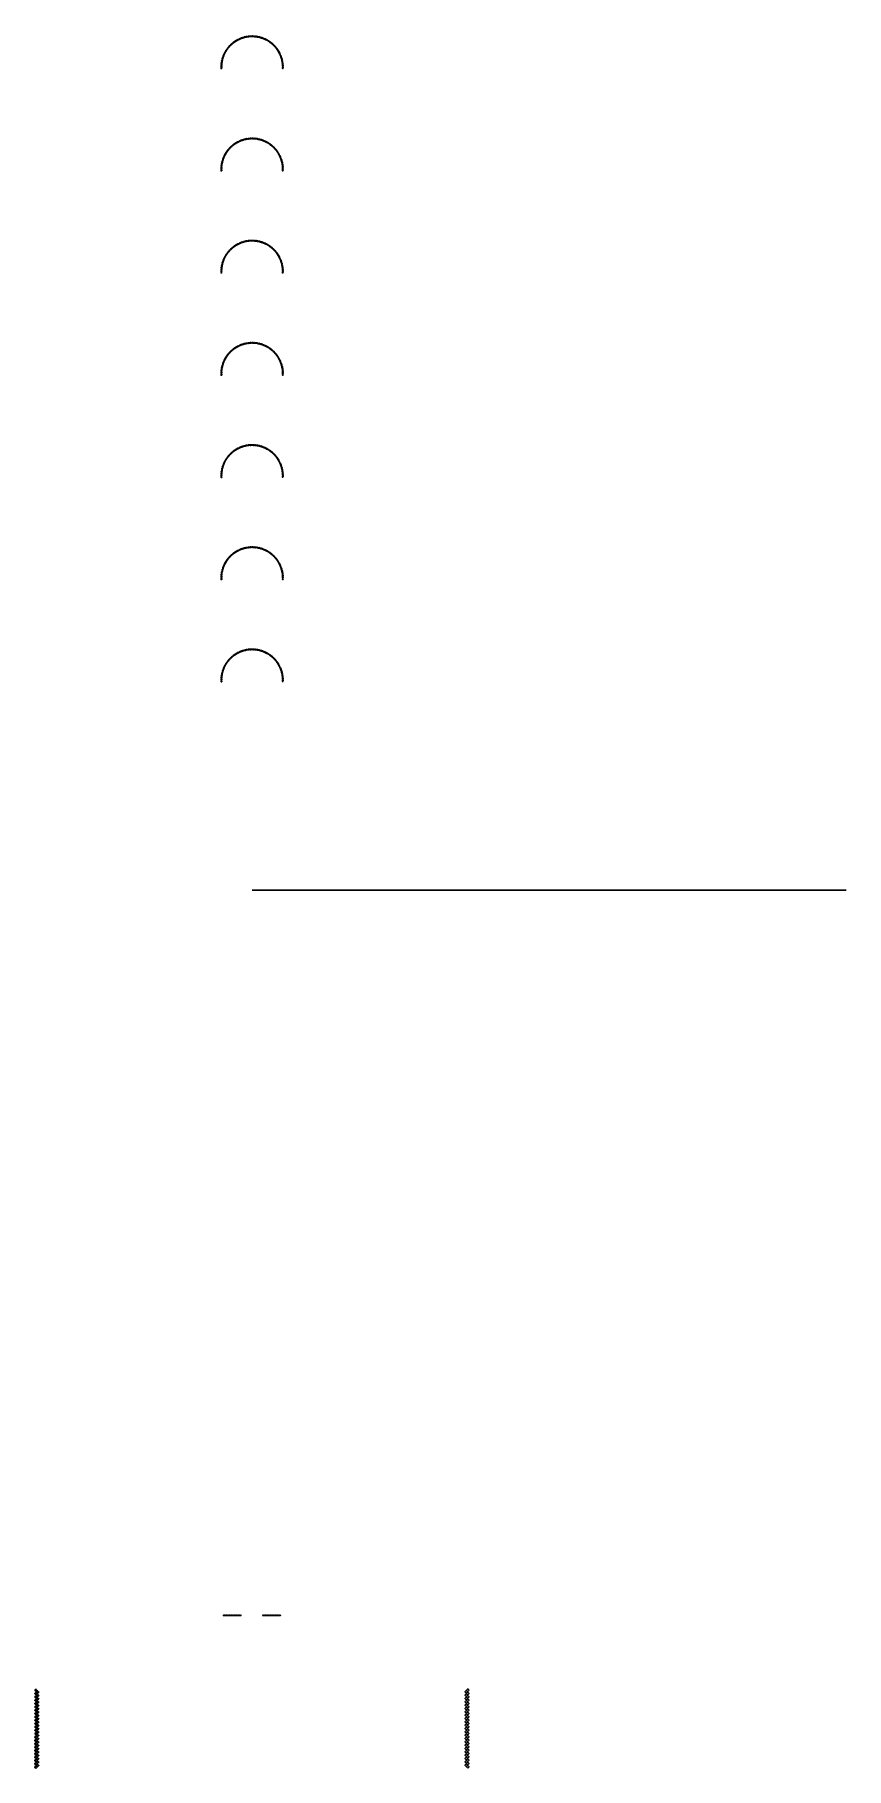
# Model space of a CAD drawing. Header units: inches. Extents: x -5.5 to 15, y -22.1 to 21.6.
import ezdxf

# ---------------------------------------------------------------- set-up
doc = ezdxf.new("R2010")
doc.units = ezdxf.units.IN
doc.header["$MEASUREMENT"] = 0

# ---------------------------------------------------------------- blocks, each defined once
blk = doc.blocks.new('*U33')
blk.add_lwpolyline([(0.781, -0.817), (0.781, -0.812), (0.766, -0.811), (0.766, -0.816), (0.781, -0.817)])
blk = doc.blocks.new('*U34')
at = {"color": 0, "linetype": 'ByBlock', "lineweight": -2, "transparency": 16777216}
for p, rotation in [((-106.977, -1.37), 92.76363844778466), ((-106.978, -1.36), 92.03053282972678), ((-106.978, -1.35), 91.29742721166934), ((-106.978, -1.34), 90.56432159361194), ((-106.978, -1.33), 89.83121597555404), ((-106.978, -1.32), 89.09811035749614), ((-106.978, -1.31), 88.36500473943921), ((-106.977, -1.3), 87.63189912138282), ((-106.977, -1.29), 86.8987935033259), ((-106.976, -1.28), 86.1656878852685), ((-106.976, -1.27), 85.43258226721107), ((-106.975, -1.26), 84.69947664915367), ((-106.974, -1.25), 83.96637103109576), ((-106.973, -1.24), 83.23326541303885), ((-106.971, -1.23), 82.50015979498195), ((-106.97, -1.221), 81.76705417692503), ((-106.969, -1.211), 81.03394855886812), ((-106.967, -1.201), 80.30084294081121), ((-106.965, -1.191), 79.5677373227543), ((-106.963, -1.181), 78.8346317046974), ((-106.961, -1.171), 78.10152608664048), ((-106.959, -1.162), 77.36842046858308), ((-106.957, -1.152), 76.63531485052516), ((-106.955, -1.142), 75.90220923246827), ((-106.952, -1.132), 75.16910361441084), ((-106.949, -1.123), 74.43599799635395), ((-106.947, -1.113), 73.70289237829653), ((-106.944, -1.104), 72.96978676023912), ((-106.941, -1.094), 72.23668114218171), ((-106.938, -1.085), 71.50357552412382), ((-106.934, -1.075), 70.7704699060654), ((-106.931, -1.066), 70.037364288008), ((-106.928, -1.056), 69.3042586699501), ((-106.924, -1.047), 68.57115305189218), ((-106.92, -1.038), 67.83804743383479), ((-106.917, -1.028), 67.10494181577688), ((-106.913, -1.019), 66.37183619771947), ((-106.909, -1.01), 65.63873057966305), ((-106.904, -1.001), 64.90562496160565), ((-106.9, -0.992), 64.17251934354725), ((-106.896, -0.983), 63.43941372548884), ((-106.891, -0.974), 62.70630810743094), ((-106.886, -0.965), 61.97320248937303), ((-106.882, -0.956), 61.24009687131563), ((-106.877, -0.948), 60.50699125325821), ((-106.872, -0.939), 59.77388563520131), ((-106.867, -0.93), 59.0407800171449), ((-106.862, -0.922), 58.30767439908749), ((-106.856, -0.913), 57.57456878102959), ((-106.851, -0.905), 56.84146316297218), ((-106.845, -0.897), 56.10835754491577), ((-106.84, -0.888), 55.37525192685787), ((-106.834, -0.88), 54.64214630879996), ((-106.828, -0.872), 53.90904069074206), ((-106.822, -0.864), 53.17593507268415), ((-106.816, -0.856), 52.44282945462624), ((-106.81, -0.848), 51.70972383656883), ((-106.804, -0.84), 50.97661821851193), ((-106.797, -0.833), 50.24351260045501), ((-106.791, -0.825), 49.51040698239711), ((-106.784, -0.817), 48.77730136433919), ((-106.778, -0.81), 48.04419574628228), ((-106.771, -0.803), 47.31109012822437), ((-106.764, -0.795), 46.57798451016648), ((-106.757, -0.788), 45.84487889210857), ((-106.75, -0.781), 45.11177327405068), ((-106.743, -0.774), 44.37866765599327), ((-106.736, -0.767), 43.64556203793536), ((-106.729, -0.76), 42.91245641987746), ((-106.721, -0.753), 42.17935080181955), ((-106.714, -0.747), 41.44624518376163), ((-106.706, -0.74), 40.71313956570373), ((-106.699, -0.734), 39.98003394764683), ((-106.691, -0.727), 39.24692832958892), ((-106.683, -0.721), 38.51382271153052), ((-106.675, -0.715), 37.78071709347311), ((-106.667, -0.709), 37.0476114754162), ((-106.659, -0.703), 36.31450585735881), ((-106.651, -0.697), 35.5814002393014), ((-106.643, -0.691), 34.84829462124348), ((-106.635, -0.685), 34.11518900318607), ((-106.627, -0.68), 33.38208338512819), ((-106.618, -0.674), 32.64897776707075), ((-106.61, -0.669), 31.91587214901386), ((-106.601, -0.664), 31.18276653095693), ((-106.593, -0.659), 30.44966091290004), ((-106.584, -0.654), 29.71655529484311), ((-106.575, -0.649), 28.98344967678523), ((-106.566, -0.644), 28.25034405867041), ((-106.558, -0.639), 27.51723844061301), ((-106.549, -0.635), 26.78413282255508), ((-106.54, -0.63), 26.05102720449767), ((-106.531, -0.626), 25.31792158644177), ((-106.522, -0.622), 24.58481596838436), ((-106.513, -0.618), 23.85171035032646), ((-106.503, -0.614), 23.11860473226955), ((-106.494, -0.61), 22.38549911421265), ((-106.485, -0.606), 21.65239349615571), ((-106.476, -0.602), 20.91928787809833), ((-106.466, -0.599), 20.18618226004092), ((-106.457, -0.596), 19.45307664198351), ((-106.447, -0.592), 18.71997102392558), ((-106.438, -0.589), 17.98686540586767), ((-106.428, -0.586), 17.25375978781079), ((-106.419, -0.583), 16.52065416975435), ((-106.409, -0.58), 15.78754855169748), ((-106.4, -0.578), 15.05444293363953), ((-106.39, -0.575), 14.32133731558164), ((-106.38, -0.573), 13.58823169752423), ((-106.37, -0.571), 12.85512607946684), ((-106.361, -0.568), 12.12202046140943), ((-106.351, -0.566), 11.38891484335203), ((-106.341, -0.564), 10.6558092252951), ((-106.331, -0.563), 9.922703607237699), ((-106.321, -0.561), 9.189597989180287), ((-106.311, -0.559), 8.456492371122893), ((-106.302, -0.558), 7.723386753065977), ((-106.292, -0.557), 6.99028113500854), ((-106.282, -0.556), 6.257175516950705), ((-106.272, -0.555), 5.524069898893213), ((-106.262, -0.554), 4.7909642808358), ((-106.252, -0.553), 4.057858662778916), ((-105.801, -0.658), 329.6018946140321), ((-105.81, -0.653), 330.3350002320896), ((-105.818, -0.648), 331.068105850146), ((-105.827, -0.644), 331.8012114682034), ((-105.836, -0.639), 332.5343170862604), ((-105.845, -0.634), 333.2674227043167), ((-105.854, -0.63), 334.0005283223731), ((-105.863, -0.626), 334.7336339404296), ((-105.872, -0.621), 335.466739558486), ((-105.881, -0.617), 336.1998451766014), ((-105.89, -0.613), 336.9329507946592), ((-105.9, -0.61), 337.6660564127172), ((-105.909, -0.606), 338.3991620307747), ((-105.918, -0.602), 339.132267648832), ((-105.928, -0.599), 339.8653732668889), ((-105.937, -0.595), 340.5984788849453), ((-105.946, -0.592), 341.3315845030028), ((-105.956, -0.589), 342.0646901210607), ((-105.965, -0.586), 342.7977957391191), ((-105.975, -0.583), 343.530901357177), ((-105.985, -0.58), 344.2640069752344), ((-105.994, -0.578), 344.9971125932923), ((-106.004, -0.575), 345.7302182113497), ((-106.014, -0.573), 346.4633238294077), ((-106.023, -0.57), 347.1964294474651), ((-106.033, -0.568), 347.9295350655219), ((-106.043, -0.566), 348.6626406835788), ((-106.053, -0.564), 349.3957463016358), ((-106.063, -0.563), 350.1288519196932), ((-106.072, -0.561), 350.8619575377501), ((-106.082, -0.559), 351.595063155807), ((-106.092, -0.558), 352.3281687738644), ((-106.102, -0.557), 353.0612743919219), ((-106.112, -0.556), 353.7943800099793), ((-106.122, -0.554), 354.5274856280357), ((-106.132, -0.554), 355.2605912460926), ((-106.142, -0.553), 355.9936968641496), ((-106.152, -0.552), 356.7268024822065), ((-106.162, -0.552), 357.4599081002634), ((-106.182, -0.551), 358.9261193363789), ((-106.172, -0.551), 358.1930137183214), ((-106.202, -0.551), 0.3923305724928487), ((-106.192, -0.551), 359.6592249544369), ((-106.242, -0.552), 3.324753044722432), ((-106.232, -0.552), 2.591647426665455), ((-106.222, -0.551), 1.858541808608113), ((-106.212, -0.551), 1.125436190550572), ((-105.416, -1.369), 267.2879170790844), ((-105.415, -1.359), 268.0210226971423), ((-105.415, -1.349), 268.7541283151992), ((-105.415, -1.339), 269.4872339332561), ((-105.415, -1.329), 270.2203395513135), ((-105.415, -1.319), 270.9534451693714), ((-105.415, -1.309), 271.6865507874298), ((-105.416, -1.299), 272.4196564055449), ((-105.416, -1.289), 273.1527620236018), ((-105.417, -1.28), 273.8858676416592), ((-105.418, -1.27), 274.6189732597167), ((-105.418, -1.26), 275.3520788777745), ((-105.419, -1.25), 276.0851844958319), ((-105.421, -1.24), 276.8182901138893), ((-105.422, -1.23), 277.5513957319467), ((-105.423, -1.22), 278.2845013500042), ((-105.425, -1.21), 279.0176069680621), ((-105.426, -1.2), 279.750712586119), ((-105.428, -1.19), 280.4838182041753), ((-105.43, -1.18), 281.2169238222323), ((-105.432, -1.171), 281.9500294402892), ((-105.434, -1.161), 282.6831350583462), ((-105.436, -1.151), 283.416240676403), ((-105.439, -1.141), 284.1493462944599), ((-105.441, -1.132), 284.8824519125174), ((-105.444, -1.122), 285.6155575305743), ((-105.447, -1.112), 286.3486631486307), ((-105.449, -1.103), 287.0817687666876), ((-105.452, -1.093), 287.8148743847455), ((-105.456, -1.084), 288.5479800028024), ((-105.459, -1.074), 289.2810856208594), ((-105.462, -1.065), 290.0141912389177), ((-105.466, -1.056), 290.7472968569761), ((-105.469, -1.046), 291.480402475034), ((-105.473, -1.037), 292.2135080930914), ((-105.477, -1.028), 292.9466137111488), ((-105.481, -1.019), 293.6797193292067), ((-105.485, -1.009), 294.4128249472647), ((-105.489, -1), 295.1459305653225), ((-105.493, -0.991), 295.8790361833805), ((-105.498, -0.982), 296.6121418014379), ((-105.502, -0.973), 297.3452474194953), ((-105.507, -0.965), 298.0783530375542), ((-105.512, -0.956), 298.8114586556121), ((-105.517, -0.947), 299.5445642736695), ((-105.522, -0.938), 300.2776698917274), ((-105.527, -0.93), 301.0107755097853), ((-105.532, -0.921), 301.7438811278423), ((-105.537, -0.913), 302.4769867459001), ((-105.543, -0.904), 303.210092363957), ((-105.548, -0.896), 303.9431979820139), ((-105.554, -0.888), 304.6763036000713), ((-105.56, -0.88), 305.4094092181297), ((-105.565, -0.872), 306.1425148361876), ((-105.571, -0.863), 306.8756204542451), ((-105.577, -0.856), 307.608726072303), ((-105.584, -0.848), 308.3418316903604), ((-105.59, -0.84), 309.0749373084173), ((-105.596, -0.832), 309.8080429264742), ((-105.603, -0.824), 310.5411485445321), ((-105.609, -0.817), 311.274254162591), ((-105.616, -0.809), 312.0073597806489), ((-105.623, -0.802), 312.7404653987063), ((-105.629, -0.795), 313.4735710167643), ((-105.636, -0.788), 314.2066766348221), ((-105.643, -0.78), 314.93978225288), ((-105.65, -0.773), 315.6728878709379), ((-105.658, -0.766), 316.4059934889959), ((-105.665, -0.76), 317.1390991070538), ((-105.672, -0.753), 317.8722047251122), ((-105.68, -0.746), 318.6053103431701), ((-105.687, -0.74), 319.338415961227), ((-105.695, -0.733), 320.0715215792844), ((-105.703, -0.727), 320.8046271973423), ((-105.71, -0.721), 321.5377328154001), ((-105.718, -0.714), 322.2708384334571), ((-105.726, -0.708), 323.0039440515146), ((-105.734, -0.702), 323.7370496695725), ((-105.742, -0.696), 324.4701552876303), ((-105.751, -0.691), 325.2032609056882), ((-105.759, -0.685), 325.9363665237461), ((-105.767, -0.679), 326.669472141804), ((-105.776, -0.674), 327.4025777598609), ((-105.784, -0.669), 328.1356833779179), ((-105.792, -0.663), 328.8687889959748)]:
    blk.add_blockref('*U33', p, dxfattribs=dict(at, rotation=rotation))
blk = doc.blocks.new('*U40')
blk.add_lwpolyline([(0.781, -0.817), (0.781, -0.812), (0.766, -0.811), (0.766, -0.816), (0.781, -0.817)])
blk = doc.blocks.new('*U41')
at = {"color": 0, "linetype": 'ByBlock', "lineweight": -2, "transparency": 16777216}
for p, rotation in [((-106.977, -1.37), 92.76363844778466), ((-106.978, -1.36), 92.03053282972678), ((-106.978, -1.35), 91.29742721166934), ((-106.978, -1.34), 90.56432159361194), ((-106.978, -1.33), 89.83121597555404), ((-106.978, -1.32), 89.09811035749614), ((-106.978, -1.31), 88.36500473943921), ((-106.977, -1.3), 87.63189912138282), ((-106.977, -1.29), 86.8987935033259), ((-106.976, -1.28), 86.1656878852685), ((-106.976, -1.27), 85.43258226721107), ((-106.975, -1.26), 84.69947664915367), ((-106.974, -1.25), 83.96637103109576), ((-106.973, -1.24), 83.23326541303885), ((-106.971, -1.23), 82.50015979498195), ((-106.97, -1.221), 81.76705417692503), ((-106.969, -1.211), 81.03394855886812), ((-106.967, -1.201), 80.30084294081121), ((-106.965, -1.191), 79.5677373227543), ((-106.963, -1.181), 78.8346317046974), ((-106.961, -1.171), 78.10152608664048), ((-106.959, -1.162), 77.36842046858308), ((-106.957, -1.152), 76.63531485052516), ((-106.955, -1.142), 75.90220923246827), ((-106.952, -1.132), 75.16910361441084), ((-106.949, -1.123), 74.43599799635395), ((-106.947, -1.113), 73.70289237829653), ((-106.944, -1.104), 72.96978676023912), ((-106.941, -1.094), 72.23668114218171), ((-106.938, -1.085), 71.50357552412382), ((-106.934, -1.075), 70.7704699060654), ((-106.931, -1.066), 70.037364288008), ((-106.928, -1.056), 69.3042586699501), ((-106.924, -1.047), 68.57115305189218), ((-106.92, -1.038), 67.83804743383479), ((-106.917, -1.028), 67.10494181577688), ((-106.913, -1.019), 66.37183619771947), ((-106.909, -1.01), 65.63873057966305), ((-106.904, -1.001), 64.90562496160565), ((-106.9, -0.992), 64.17251934354725), ((-106.896, -0.983), 63.43941372548884), ((-106.891, -0.974), 62.70630810743094), ((-106.886, -0.965), 61.97320248937303), ((-106.882, -0.956), 61.24009687131563), ((-106.877, -0.948), 60.50699125325821), ((-106.872, -0.939), 59.77388563520131), ((-106.867, -0.93), 59.0407800171449), ((-106.862, -0.922), 58.30767439908749), ((-106.856, -0.913), 57.57456878102959), ((-106.851, -0.905), 56.84146316297218), ((-106.845, -0.897), 56.10835754491577), ((-106.84, -0.888), 55.37525192685787), ((-106.834, -0.88), 54.64214630879996), ((-106.828, -0.872), 53.90904069074206), ((-106.822, -0.864), 53.17593507268415), ((-106.816, -0.856), 52.44282945462624), ((-106.81, -0.848), 51.70972383656883), ((-106.804, -0.84), 50.97661821851193), ((-106.797, -0.833), 50.24351260045501), ((-106.791, -0.825), 49.51040698239711), ((-106.784, -0.817), 48.77730136433919), ((-106.778, -0.81), 48.04419574628228), ((-106.771, -0.803), 47.31109012822437), ((-106.764, -0.795), 46.57798451016648), ((-106.757, -0.788), 45.84487889210857), ((-106.75, -0.781), 45.11177327405068), ((-106.743, -0.774), 44.37866765599327), ((-106.736, -0.767), 43.64556203793536), ((-106.729, -0.76), 42.91245641987746), ((-106.721, -0.753), 42.17935080181955), ((-106.714, -0.747), 41.44624518376163), ((-106.706, -0.74), 40.71313956570373), ((-106.699, -0.734), 39.98003394764683), ((-106.691, -0.727), 39.24692832958892), ((-106.683, -0.721), 38.51382271153052), ((-106.675, -0.715), 37.78071709347311), ((-106.667, -0.709), 37.0476114754162), ((-106.659, -0.703), 36.31450585735881), ((-106.651, -0.697), 35.5814002393014), ((-106.643, -0.691), 34.84829462124348), ((-106.635, -0.685), 34.11518900318607), ((-106.627, -0.68), 33.38208338512819), ((-106.618, -0.674), 32.64897776707075), ((-106.61, -0.669), 31.91587214901386), ((-106.601, -0.664), 31.18276653095693), ((-106.593, -0.659), 30.44966091290004), ((-106.584, -0.654), 29.71655529484311), ((-106.575, -0.649), 28.98344967678523), ((-106.566, -0.644), 28.25034405867041), ((-106.558, -0.639), 27.51723844061301), ((-106.549, -0.635), 26.78413282255508), ((-106.54, -0.63), 26.05102720449767), ((-106.531, -0.626), 25.31792158644177), ((-106.522, -0.622), 24.58481596838436), ((-106.513, -0.618), 23.85171035032646), ((-106.503, -0.614), 23.11860473226955), ((-106.494, -0.61), 22.38549911421265), ((-106.485, -0.606), 21.65239349615571), ((-106.476, -0.602), 20.91928787809833), ((-106.466, -0.599), 20.18618226004092), ((-106.457, -0.596), 19.45307664198351), ((-106.447, -0.592), 18.71997102392558), ((-106.438, -0.589), 17.98686540586767), ((-106.428, -0.586), 17.25375978781079), ((-106.419, -0.583), 16.52065416975435), ((-106.409, -0.58), 15.78754855169748), ((-106.4, -0.578), 15.05444293363953), ((-106.39, -0.575), 14.32133731558164), ((-106.38, -0.573), 13.58823169752423), ((-106.37, -0.571), 12.85512607946684), ((-106.361, -0.568), 12.12202046140943), ((-106.351, -0.566), 11.38891484335203), ((-106.341, -0.564), 10.6558092252951), ((-106.331, -0.563), 9.922703607237699), ((-106.321, -0.561), 9.189597989180287), ((-106.311, -0.559), 8.456492371122893), ((-106.302, -0.558), 7.723386753065977), ((-106.292, -0.557), 6.99028113500854), ((-106.282, -0.556), 6.257175516950705), ((-106.272, -0.555), 5.524069898893213), ((-106.262, -0.554), 4.7909642808358), ((-106.252, -0.553), 4.057858662778916), ((-105.801, -0.658), 329.6018946140321), ((-105.81, -0.653), 330.3350002320896), ((-105.818, -0.648), 331.068105850146), ((-105.827, -0.644), 331.8012114682034), ((-105.836, -0.639), 332.5343170862604), ((-105.845, -0.634), 333.2674227043167), ((-105.854, -0.63), 334.0005283223731), ((-105.863, -0.626), 334.7336339404296), ((-105.872, -0.621), 335.466739558486), ((-105.881, -0.617), 336.1998451766014), ((-105.89, -0.613), 336.9329507946592), ((-105.9, -0.61), 337.6660564127172), ((-105.909, -0.606), 338.3991620307747), ((-105.918, -0.602), 339.132267648832), ((-105.928, -0.599), 339.8653732668889), ((-105.937, -0.595), 340.5984788849453), ((-105.946, -0.592), 341.3315845030028), ((-105.956, -0.589), 342.0646901210607), ((-105.965, -0.586), 342.7977957391191), ((-105.975, -0.583), 343.530901357177), ((-105.985, -0.58), 344.2640069752344), ((-105.994, -0.578), 344.9971125932923), ((-106.004, -0.575), 345.7302182113497), ((-106.014, -0.573), 346.4633238294077), ((-106.023, -0.57), 347.1964294474651), ((-106.033, -0.568), 347.9295350655219), ((-106.043, -0.566), 348.6626406835788), ((-106.053, -0.564), 349.3957463016358), ((-106.063, -0.563), 350.1288519196932), ((-106.072, -0.561), 350.8619575377501), ((-106.082, -0.559), 351.595063155807), ((-106.092, -0.558), 352.3281687738644), ((-106.102, -0.557), 353.0612743919219), ((-106.112, -0.556), 353.7943800099793), ((-106.122, -0.554), 354.5274856280357), ((-106.132, -0.554), 355.2605912460926), ((-106.142, -0.553), 355.9936968641496), ((-106.152, -0.552), 356.7268024822065), ((-106.162, -0.552), 357.4599081002634), ((-106.182, -0.551), 358.9261193363789), ((-106.172, -0.551), 358.1930137183214), ((-106.202, -0.551), 0.3923305724928487), ((-106.192, -0.551), 359.6592249544369), ((-106.242, -0.552), 3.324753044722432), ((-106.232, -0.552), 2.591647426665455), ((-106.222, -0.551), 1.858541808608113), ((-106.212, -0.551), 1.125436190550572), ((-105.416, -1.369), 267.2879170790844), ((-105.415, -1.359), 268.0210226971423), ((-105.415, -1.349), 268.7541283151992), ((-105.415, -1.339), 269.4872339332561), ((-105.415, -1.329), 270.2203395513135), ((-105.415, -1.319), 270.9534451693714), ((-105.415, -1.309), 271.6865507874298), ((-105.416, -1.299), 272.4196564055449), ((-105.416, -1.289), 273.1527620236018), ((-105.417, -1.28), 273.8858676416592), ((-105.418, -1.27), 274.6189732597167), ((-105.418, -1.26), 275.3520788777745), ((-105.419, -1.25), 276.0851844958319), ((-105.421, -1.24), 276.8182901138893), ((-105.422, -1.23), 277.5513957319467), ((-105.423, -1.22), 278.2845013500042), ((-105.425, -1.21), 279.0176069680621), ((-105.426, -1.2), 279.750712586119), ((-105.428, -1.19), 280.4838182041753), ((-105.43, -1.18), 281.2169238222323), ((-105.432, -1.171), 281.9500294402892), ((-105.434, -1.161), 282.6831350583462), ((-105.436, -1.151), 283.416240676403), ((-105.439, -1.141), 284.1493462944599), ((-105.441, -1.132), 284.8824519125174), ((-105.444, -1.122), 285.6155575305743), ((-105.447, -1.112), 286.3486631486307), ((-105.449, -1.103), 287.0817687666876), ((-105.452, -1.093), 287.8148743847455), ((-105.456, -1.084), 288.5479800028024), ((-105.459, -1.074), 289.2810856208594), ((-105.462, -1.065), 290.0141912389177), ((-105.466, -1.056), 290.7472968569761), ((-105.469, -1.046), 291.480402475034), ((-105.473, -1.037), 292.2135080930914), ((-105.477, -1.028), 292.9466137111488), ((-105.481, -1.019), 293.6797193292067), ((-105.485, -1.009), 294.4128249472647), ((-105.489, -1), 295.1459305653225), ((-105.493, -0.991), 295.8790361833805), ((-105.498, -0.982), 296.6121418014379), ((-105.502, -0.973), 297.3452474194953), ((-105.507, -0.965), 298.0783530375542), ((-105.512, -0.956), 298.8114586556121), ((-105.517, -0.947), 299.5445642736695), ((-105.522, -0.938), 300.2776698917274), ((-105.527, -0.93), 301.0107755097853), ((-105.532, -0.921), 301.7438811278423), ((-105.537, -0.913), 302.4769867459001), ((-105.543, -0.904), 303.210092363957), ((-105.548, -0.896), 303.9431979820139), ((-105.554, -0.888), 304.6763036000713), ((-105.56, -0.88), 305.4094092181297), ((-105.565, -0.872), 306.1425148361876), ((-105.571, -0.863), 306.8756204542451), ((-105.577, -0.856), 307.608726072303), ((-105.584, -0.848), 308.3418316903604), ((-105.59, -0.84), 309.0749373084173), ((-105.596, -0.832), 309.8080429264742), ((-105.603, -0.824), 310.5411485445321), ((-105.609, -0.817), 311.274254162591), ((-105.616, -0.809), 312.0073597806489), ((-105.623, -0.802), 312.7404653987063), ((-105.629, -0.795), 313.4735710167643), ((-105.636, -0.788), 314.2066766348221), ((-105.643, -0.78), 314.93978225288), ((-105.65, -0.773), 315.6728878709379), ((-105.658, -0.766), 316.4059934889959), ((-105.665, -0.76), 317.1390991070538), ((-105.672, -0.753), 317.8722047251122), ((-105.68, -0.746), 318.6053103431701), ((-105.687, -0.74), 319.338415961227), ((-105.695, -0.733), 320.0715215792844), ((-105.703, -0.727), 320.8046271973423), ((-105.71, -0.721), 321.5377328154001), ((-105.718, -0.714), 322.2708384334571), ((-105.726, -0.708), 323.0039440515146), ((-105.734, -0.702), 323.7370496695725), ((-105.742, -0.696), 324.4701552876303), ((-105.751, -0.691), 325.2032609056882), ((-105.759, -0.685), 325.9363665237461), ((-105.767, -0.679), 326.669472141804), ((-105.776, -0.674), 327.4025777598609), ((-105.784, -0.669), 328.1356833779179), ((-105.792, -0.663), 328.8687889959748)]:
    blk.add_blockref('*U40', p, dxfattribs=dict(at, rotation=rotation))
blk = doc.blocks.new('*U48')
blk.add_lwpolyline([(0.781, -0.817), (0.781, -0.812), (0.766, -0.811), (0.766, -0.816), (0.781, -0.817)])
blk = doc.blocks.new('*U50')
at = {"color": 0, "linetype": 'ByBlock', "lineweight": -2, "transparency": 16777216}
for p, rotation in [((-106.977, -1.37), 92.76363844778466), ((-106.978, -1.36), 92.03053282972678), ((-106.978, -1.35), 91.29742721166934), ((-106.978, -1.34), 90.56432159361194), ((-106.978, -1.33), 89.83121597555404), ((-106.978, -1.32), 89.09811035749614), ((-106.978, -1.31), 88.36500473943921), ((-106.977, -1.3), 87.63189912138282), ((-106.977, -1.29), 86.8987935033259), ((-106.976, -1.28), 86.1656878852685), ((-106.976, -1.27), 85.43258226721107), ((-106.975, -1.26), 84.69947664915367), ((-106.974, -1.25), 83.96637103109576), ((-106.973, -1.24), 83.23326541303885), ((-106.971, -1.23), 82.50015979498195), ((-106.97, -1.221), 81.76705417692503), ((-106.969, -1.211), 81.03394855886812), ((-106.967, -1.201), 80.30084294081121), ((-106.965, -1.191), 79.5677373227543), ((-106.963, -1.181), 78.8346317046974), ((-106.961, -1.171), 78.10152608664048), ((-106.959, -1.162), 77.36842046858308), ((-106.957, -1.152), 76.63531485052516), ((-106.955, -1.142), 75.90220923246827), ((-106.952, -1.132), 75.16910361441084), ((-106.949, -1.123), 74.43599799635395), ((-106.947, -1.113), 73.70289237829653), ((-106.944, -1.104), 72.96978676023912), ((-106.941, -1.094), 72.23668114218171), ((-106.938, -1.085), 71.50357552412382), ((-106.934, -1.075), 70.7704699060654), ((-106.931, -1.066), 70.037364288008), ((-106.928, -1.056), 69.3042586699501), ((-106.924, -1.047), 68.57115305189218), ((-106.92, -1.038), 67.83804743383479), ((-106.917, -1.028), 67.10494181577688), ((-106.913, -1.019), 66.37183619771947), ((-106.909, -1.01), 65.63873057966305), ((-106.904, -1.001), 64.90562496160565), ((-106.9, -0.992), 64.17251934354725), ((-106.896, -0.983), 63.43941372548884), ((-106.891, -0.974), 62.70630810743094), ((-106.886, -0.965), 61.97320248937303), ((-106.882, -0.956), 61.24009687131563), ((-106.877, -0.948), 60.50699125325821), ((-106.872, -0.939), 59.77388563520131), ((-106.867, -0.93), 59.0407800171449), ((-106.862, -0.922), 58.30767439908749), ((-106.856, -0.913), 57.57456878102959), ((-106.851, -0.905), 56.84146316297218), ((-106.845, -0.897), 56.10835754491577), ((-106.84, -0.888), 55.37525192685787), ((-106.834, -0.88), 54.64214630879996), ((-106.828, -0.872), 53.90904069074206), ((-106.822, -0.864), 53.17593507268415), ((-106.816, -0.856), 52.44282945462624), ((-106.81, -0.848), 51.70972383656883), ((-106.804, -0.84), 50.97661821851193), ((-106.797, -0.833), 50.24351260045501), ((-106.791, -0.825), 49.51040698239711), ((-106.784, -0.817), 48.77730136433919), ((-106.778, -0.81), 48.04419574628228), ((-106.771, -0.803), 47.31109012822437), ((-106.764, -0.795), 46.57798451016648), ((-106.757, -0.788), 45.84487889210857), ((-106.75, -0.781), 45.11177327405068), ((-106.743, -0.774), 44.37866765599327), ((-106.736, -0.767), 43.64556203793536), ((-106.729, -0.76), 42.91245641987746), ((-106.721, -0.753), 42.17935080181955), ((-106.714, -0.747), 41.44624518376163), ((-106.706, -0.74), 40.71313956570373), ((-106.699, -0.734), 39.98003394764683), ((-106.691, -0.727), 39.24692832958892), ((-106.683, -0.721), 38.51382271153052), ((-106.675, -0.715), 37.78071709347311), ((-106.667, -0.709), 37.0476114754162), ((-106.659, -0.703), 36.31450585735881), ((-106.651, -0.697), 35.5814002393014), ((-106.643, -0.691), 34.84829462124348), ((-106.635, -0.685), 34.11518900318607), ((-106.627, -0.68), 33.38208338512819), ((-106.618, -0.674), 32.64897776707075), ((-106.61, -0.669), 31.91587214901386), ((-106.601, -0.664), 31.18276653095693), ((-106.593, -0.659), 30.44966091290004), ((-106.584, -0.654), 29.71655529484311), ((-106.575, -0.649), 28.98344967678523), ((-106.566, -0.644), 28.25034405867041), ((-106.558, -0.639), 27.51723844061301), ((-106.549, -0.635), 26.78413282255508), ((-106.54, -0.63), 26.05102720449767), ((-106.531, -0.626), 25.31792158644177), ((-106.522, -0.622), 24.58481596838436), ((-106.513, -0.618), 23.85171035032646), ((-106.503, -0.614), 23.11860473226955), ((-106.494, -0.61), 22.38549911421265), ((-106.485, -0.606), 21.65239349615571), ((-106.476, -0.602), 20.91928787809833), ((-106.466, -0.599), 20.18618226004092), ((-106.457, -0.596), 19.45307664198351), ((-106.447, -0.592), 18.71997102392558), ((-106.438, -0.589), 17.98686540586767), ((-106.428, -0.586), 17.25375978781079), ((-106.419, -0.583), 16.52065416975435), ((-106.409, -0.58), 15.78754855169748), ((-106.4, -0.578), 15.05444293363953), ((-106.39, -0.575), 14.32133731558164), ((-106.38, -0.573), 13.58823169752423), ((-106.37, -0.571), 12.85512607946684), ((-106.361, -0.568), 12.12202046140943), ((-106.351, -0.566), 11.38891484335203), ((-106.341, -0.564), 10.6558092252951), ((-106.331, -0.563), 9.922703607237699), ((-106.321, -0.561), 9.189597989180287), ((-106.311, -0.559), 8.456492371122893), ((-106.302, -0.558), 7.723386753065977), ((-106.292, -0.557), 6.99028113500854), ((-106.282, -0.556), 6.257175516950705), ((-106.272, -0.555), 5.524069898893213), ((-106.262, -0.554), 4.7909642808358), ((-106.252, -0.553), 4.057858662778916), ((-105.801, -0.658), 329.6018946140321), ((-105.81, -0.653), 330.3350002320896), ((-105.818, -0.648), 331.068105850146), ((-105.827, -0.644), 331.8012114682034), ((-105.836, -0.639), 332.5343170862604), ((-105.845, -0.634), 333.2674227043167), ((-105.854, -0.63), 334.0005283223731), ((-105.863, -0.626), 334.7336339404296), ((-105.872, -0.621), 335.466739558486), ((-105.881, -0.617), 336.1998451766014), ((-105.89, -0.613), 336.9329507946592), ((-105.9, -0.61), 337.6660564127172), ((-105.909, -0.606), 338.3991620307747), ((-105.918, -0.602), 339.132267648832), ((-105.928, -0.599), 339.8653732668889), ((-105.937, -0.595), 340.5984788849453), ((-105.946, -0.592), 341.3315845030028), ((-105.956, -0.589), 342.0646901210607), ((-105.965, -0.586), 342.7977957391191), ((-105.975, -0.583), 343.530901357177), ((-105.985, -0.58), 344.2640069752344), ((-105.994, -0.578), 344.9971125932923), ((-106.004, -0.575), 345.7302182113497), ((-106.014, -0.573), 346.4633238294077), ((-106.023, -0.57), 347.1964294474651), ((-106.033, -0.568), 347.9295350655219), ((-106.043, -0.566), 348.6626406835788), ((-106.053, -0.564), 349.3957463016358), ((-106.063, -0.563), 350.1288519196932), ((-106.072, -0.561), 350.8619575377501), ((-106.082, -0.559), 351.595063155807), ((-106.092, -0.558), 352.3281687738644), ((-106.102, -0.557), 353.0612743919219), ((-106.112, -0.556), 353.7943800099793), ((-106.122, -0.554), 354.5274856280357), ((-106.132, -0.554), 355.2605912460926), ((-106.142, -0.553), 355.9936968641496), ((-106.152, -0.552), 356.7268024822065), ((-106.162, -0.552), 357.4599081002634), ((-106.182, -0.551), 358.9261193363789), ((-106.172, -0.551), 358.1930137183214), ((-106.202, -0.551), 0.3923305724928487), ((-106.192, -0.551), 359.6592249544369), ((-106.242, -0.552), 3.324753044722432), ((-106.232, -0.552), 2.591647426665455), ((-106.222, -0.551), 1.858541808608113), ((-106.212, -0.551), 1.125436190550572), ((-105.416, -1.369), 267.2879170790844), ((-105.415, -1.359), 268.0210226971423), ((-105.415, -1.349), 268.7541283151992), ((-105.415, -1.339), 269.4872339332561), ((-105.415, -1.329), 270.2203395513135), ((-105.415, -1.319), 270.9534451693714), ((-105.415, -1.309), 271.6865507874298), ((-105.416, -1.299), 272.4196564055449), ((-105.416, -1.289), 273.1527620236018), ((-105.417, -1.28), 273.8858676416592), ((-105.418, -1.27), 274.6189732597167), ((-105.418, -1.26), 275.3520788777745), ((-105.419, -1.25), 276.0851844958319), ((-105.421, -1.24), 276.8182901138893), ((-105.422, -1.23), 277.5513957319467), ((-105.423, -1.22), 278.2845013500042), ((-105.425, -1.21), 279.0176069680621), ((-105.426, -1.2), 279.750712586119), ((-105.428, -1.19), 280.4838182041753), ((-105.43, -1.18), 281.2169238222323), ((-105.432, -1.171), 281.9500294402892), ((-105.434, -1.161), 282.6831350583462), ((-105.436, -1.151), 283.416240676403), ((-105.439, -1.141), 284.1493462944599), ((-105.441, -1.132), 284.8824519125174), ((-105.444, -1.122), 285.6155575305743), ((-105.447, -1.112), 286.3486631486307), ((-105.449, -1.103), 287.0817687666876), ((-105.452, -1.093), 287.8148743847455), ((-105.456, -1.084), 288.5479800028024), ((-105.459, -1.074), 289.2810856208594), ((-105.462, -1.065), 290.0141912389177), ((-105.466, -1.056), 290.7472968569761), ((-105.469, -1.046), 291.480402475034), ((-105.473, -1.037), 292.2135080930914), ((-105.477, -1.028), 292.9466137111488), ((-105.481, -1.019), 293.6797193292067), ((-105.485, -1.009), 294.4128249472647), ((-105.489, -1), 295.1459305653225), ((-105.493, -0.991), 295.8790361833805), ((-105.498, -0.982), 296.6121418014379), ((-105.502, -0.973), 297.3452474194953), ((-105.507, -0.965), 298.0783530375542), ((-105.512, -0.956), 298.8114586556121), ((-105.517, -0.947), 299.5445642736695), ((-105.522, -0.938), 300.2776698917274), ((-105.527, -0.93), 301.0107755097853), ((-105.532, -0.921), 301.7438811278423), ((-105.537, -0.913), 302.4769867459001), ((-105.543, -0.904), 303.210092363957), ((-105.548, -0.896), 303.9431979820139), ((-105.554, -0.888), 304.6763036000713), ((-105.56, -0.88), 305.4094092181297), ((-105.565, -0.872), 306.1425148361876), ((-105.571, -0.863), 306.8756204542451), ((-105.577, -0.856), 307.608726072303), ((-105.584, -0.848), 308.3418316903604), ((-105.59, -0.84), 309.0749373084173), ((-105.596, -0.832), 309.8080429264742), ((-105.603, -0.824), 310.5411485445321), ((-105.609, -0.817), 311.274254162591), ((-105.616, -0.809), 312.0073597806489), ((-105.623, -0.802), 312.7404653987063), ((-105.629, -0.795), 313.4735710167643), ((-105.636, -0.788), 314.2066766348221), ((-105.643, -0.78), 314.93978225288), ((-105.65, -0.773), 315.6728878709379), ((-105.658, -0.766), 316.4059934889959), ((-105.665, -0.76), 317.1390991070538), ((-105.672, -0.753), 317.8722047251122), ((-105.68, -0.746), 318.6053103431701), ((-105.687, -0.74), 319.338415961227), ((-105.695, -0.733), 320.0715215792844), ((-105.703, -0.727), 320.8046271973423), ((-105.71, -0.721), 321.5377328154001), ((-105.718, -0.714), 322.2708384334571), ((-105.726, -0.708), 323.0039440515146), ((-105.734, -0.702), 323.7370496695725), ((-105.742, -0.696), 324.4701552876303), ((-105.751, -0.691), 325.2032609056882), ((-105.759, -0.685), 325.9363665237461), ((-105.767, -0.679), 326.669472141804), ((-105.776, -0.674), 327.4025777598609), ((-105.784, -0.669), 328.1356833779179), ((-105.792, -0.663), 328.8687889959748)]:
    blk.add_blockref('*U48', p, dxfattribs=dict(at, rotation=rotation))
blk = doc.blocks.new('*U51')
blk.add_lwpolyline([(0.781, -0.817), (0.781, -0.812), (0.766, -0.811), (0.766, -0.816), (0.781, -0.817)])
blk = doc.blocks.new('*U52')
at = {"color": 0, "linetype": 'ByBlock', "lineweight": -2, "transparency": 16777216}
for p, rotation in [((-106.977, -1.37), 92.76363844778466), ((-106.978, -1.36), 92.03053282972678), ((-106.978, -1.35), 91.29742721166934), ((-106.978, -1.34), 90.56432159361194), ((-106.978, -1.33), 89.83121597555404), ((-106.978, -1.32), 89.09811035749614), ((-106.978, -1.31), 88.36500473943921), ((-106.977, -1.3), 87.63189912138282), ((-106.977, -1.29), 86.8987935033259), ((-106.976, -1.28), 86.1656878852685), ((-106.976, -1.27), 85.43258226721107), ((-106.975, -1.26), 84.69947664915367), ((-106.974, -1.25), 83.96637103109576), ((-106.973, -1.24), 83.23326541303885), ((-106.971, -1.23), 82.50015979498195), ((-106.97, -1.221), 81.76705417692503), ((-106.969, -1.211), 81.03394855886812), ((-106.967, -1.201), 80.30084294081121), ((-106.965, -1.191), 79.5677373227543), ((-106.963, -1.181), 78.8346317046974), ((-106.961, -1.171), 78.10152608664048), ((-106.959, -1.162), 77.36842046858308), ((-106.957, -1.152), 76.63531485052516), ((-106.955, -1.142), 75.90220923246827), ((-106.952, -1.132), 75.16910361441084), ((-106.949, -1.123), 74.43599799635395), ((-106.947, -1.113), 73.70289237829653), ((-106.944, -1.104), 72.96978676023912), ((-106.941, -1.094), 72.23668114218171), ((-106.938, -1.085), 71.50357552412382), ((-106.934, -1.075), 70.7704699060654), ((-106.931, -1.066), 70.037364288008), ((-106.928, -1.056), 69.3042586699501), ((-106.924, -1.047), 68.57115305189218), ((-106.92, -1.038), 67.83804743383479), ((-106.917, -1.028), 67.10494181577688), ((-106.913, -1.019), 66.37183619771947), ((-106.909, -1.01), 65.63873057966305), ((-106.904, -1.001), 64.90562496160565), ((-106.9, -0.992), 64.17251934354725), ((-106.896, -0.983), 63.43941372548884), ((-106.891, -0.974), 62.70630810743094), ((-106.886, -0.965), 61.97320248937303), ((-106.882, -0.956), 61.24009687131563), ((-106.877, -0.948), 60.50699125325821), ((-106.872, -0.939), 59.77388563520131), ((-106.867, -0.93), 59.0407800171449), ((-106.862, -0.922), 58.30767439908749), ((-106.856, -0.913), 57.57456878102959), ((-106.851, -0.905), 56.84146316297218), ((-106.845, -0.897), 56.10835754491577), ((-106.84, -0.888), 55.37525192685787), ((-106.834, -0.88), 54.64214630879996), ((-106.828, -0.872), 53.90904069074206), ((-106.822, -0.864), 53.17593507268415), ((-106.816, -0.856), 52.44282945462624), ((-106.81, -0.848), 51.70972383656883), ((-106.804, -0.84), 50.97661821851193), ((-106.797, -0.833), 50.24351260045501), ((-106.791, -0.825), 49.51040698239711), ((-106.784, -0.817), 48.77730136433919), ((-106.778, -0.81), 48.04419574628228), ((-106.771, -0.803), 47.31109012822437), ((-106.764, -0.795), 46.57798451016648), ((-106.757, -0.788), 45.84487889210857), ((-106.75, -0.781), 45.11177327405068), ((-106.743, -0.774), 44.37866765599327), ((-106.736, -0.767), 43.64556203793536), ((-106.729, -0.76), 42.91245641987746), ((-106.721, -0.753), 42.17935080181955), ((-106.714, -0.747), 41.44624518376163), ((-106.706, -0.74), 40.71313956570373), ((-106.699, -0.734), 39.98003394764683), ((-106.691, -0.727), 39.24692832958892), ((-106.683, -0.721), 38.51382271153052), ((-106.675, -0.715), 37.78071709347311), ((-106.667, -0.709), 37.0476114754162), ((-106.659, -0.703), 36.31450585735881), ((-106.651, -0.697), 35.5814002393014), ((-106.643, -0.691), 34.84829462124348), ((-106.635, -0.685), 34.11518900318607), ((-106.627, -0.68), 33.38208338512819), ((-106.618, -0.674), 32.64897776707075), ((-106.61, -0.669), 31.91587214901386), ((-106.601, -0.664), 31.18276653095693), ((-106.593, -0.659), 30.44966091290004), ((-106.584, -0.654), 29.71655529484311), ((-106.575, -0.649), 28.98344967678523), ((-106.566, -0.644), 28.25034405867041), ((-106.558, -0.639), 27.51723844061301), ((-106.549, -0.635), 26.78413282255508), ((-106.54, -0.63), 26.05102720449767), ((-106.531, -0.626), 25.31792158644177), ((-106.522, -0.622), 24.58481596838436), ((-106.513, -0.618), 23.85171035032646), ((-106.503, -0.614), 23.11860473226955), ((-106.494, -0.61), 22.38549911421265), ((-106.485, -0.606), 21.65239349615571), ((-106.476, -0.602), 20.91928787809833), ((-106.466, -0.599), 20.18618226004092), ((-106.457, -0.596), 19.45307664198351), ((-106.447, -0.592), 18.71997102392558), ((-106.438, -0.589), 17.98686540586767), ((-106.428, -0.586), 17.25375978781079), ((-106.419, -0.583), 16.52065416975435), ((-106.409, -0.58), 15.78754855169748), ((-106.4, -0.578), 15.05444293363953), ((-106.39, -0.575), 14.32133731558164), ((-106.38, -0.573), 13.58823169752423), ((-106.37, -0.571), 12.85512607946684), ((-106.361, -0.568), 12.12202046140943), ((-106.351, -0.566), 11.38891484335203), ((-106.341, -0.564), 10.6558092252951), ((-106.331, -0.563), 9.922703607237699), ((-106.321, -0.561), 9.189597989180287), ((-106.311, -0.559), 8.456492371122893), ((-106.302, -0.558), 7.723386753065977), ((-106.292, -0.557), 6.99028113500854), ((-106.282, -0.556), 6.257175516950705), ((-106.272, -0.555), 5.524069898893213), ((-106.262, -0.554), 4.7909642808358), ((-106.252, -0.553), 4.057858662778916), ((-105.801, -0.658), 329.6018946140321), ((-105.81, -0.653), 330.3350002320896), ((-105.818, -0.648), 331.068105850146), ((-105.827, -0.644), 331.8012114682034), ((-105.836, -0.639), 332.5343170862604), ((-105.845, -0.634), 333.2674227043167), ((-105.854, -0.63), 334.0005283223731), ((-105.863, -0.626), 334.7336339404296), ((-105.872, -0.621), 335.466739558486), ((-105.881, -0.617), 336.1998451766014), ((-105.89, -0.613), 336.9329507946592), ((-105.9, -0.61), 337.6660564127172), ((-105.909, -0.606), 338.3991620307747), ((-105.918, -0.602), 339.132267648832), ((-105.928, -0.599), 339.8653732668889), ((-105.937, -0.595), 340.5984788849453), ((-105.946, -0.592), 341.3315845030028), ((-105.956, -0.589), 342.0646901210607), ((-105.965, -0.586), 342.7977957391191), ((-105.975, -0.583), 343.530901357177), ((-105.985, -0.58), 344.2640069752344), ((-105.994, -0.578), 344.9971125932923), ((-106.004, -0.575), 345.7302182113497), ((-106.014, -0.573), 346.4633238294077), ((-106.023, -0.57), 347.1964294474651), ((-106.033, -0.568), 347.9295350655219), ((-106.043, -0.566), 348.6626406835788), ((-106.053, -0.564), 349.3957463016358), ((-106.063, -0.563), 350.1288519196932), ((-106.072, -0.561), 350.8619575377501), ((-106.082, -0.559), 351.595063155807), ((-106.092, -0.558), 352.3281687738644), ((-106.102, -0.557), 353.0612743919219), ((-106.112, -0.556), 353.7943800099793), ((-106.122, -0.554), 354.5274856280357), ((-106.132, -0.554), 355.2605912460926), ((-106.142, -0.553), 355.9936968641496), ((-106.152, -0.552), 356.7268024822065), ((-106.162, -0.552), 357.4599081002634), ((-106.182, -0.551), 358.9261193363789), ((-106.172, -0.551), 358.1930137183214), ((-106.202, -0.551), 0.3923305724928487), ((-106.192, -0.551), 359.6592249544369), ((-106.242, -0.552), 3.324753044722432), ((-106.232, -0.552), 2.591647426665455), ((-106.222, -0.551), 1.858541808608113), ((-106.212, -0.551), 1.125436190550572), ((-105.416, -1.369), 267.2879170790844), ((-105.415, -1.359), 268.0210226971423), ((-105.415, -1.349), 268.7541283151992), ((-105.415, -1.339), 269.4872339332561), ((-105.415, -1.329), 270.2203395513135), ((-105.415, -1.319), 270.9534451693714), ((-105.415, -1.309), 271.6865507874298), ((-105.416, -1.299), 272.4196564055449), ((-105.416, -1.289), 273.1527620236018), ((-105.417, -1.28), 273.8858676416592), ((-105.418, -1.27), 274.6189732597167), ((-105.418, -1.26), 275.3520788777745), ((-105.419, -1.25), 276.0851844958319), ((-105.421, -1.24), 276.8182901138893), ((-105.422, -1.23), 277.5513957319467), ((-105.423, -1.22), 278.2845013500042), ((-105.425, -1.21), 279.0176069680621), ((-105.426, -1.2), 279.750712586119), ((-105.428, -1.19), 280.4838182041753), ((-105.43, -1.18), 281.2169238222323), ((-105.432, -1.171), 281.9500294402892), ((-105.434, -1.161), 282.6831350583462), ((-105.436, -1.151), 283.416240676403), ((-105.439, -1.141), 284.1493462944599), ((-105.441, -1.132), 284.8824519125174), ((-105.444, -1.122), 285.6155575305743), ((-105.447, -1.112), 286.3486631486307), ((-105.449, -1.103), 287.0817687666876), ((-105.452, -1.093), 287.8148743847455), ((-105.456, -1.084), 288.5479800028024), ((-105.459, -1.074), 289.2810856208594), ((-105.462, -1.065), 290.0141912389177), ((-105.466, -1.056), 290.7472968569761), ((-105.469, -1.046), 291.480402475034), ((-105.473, -1.037), 292.2135080930914), ((-105.477, -1.028), 292.9466137111488), ((-105.481, -1.019), 293.6797193292067), ((-105.485, -1.009), 294.4128249472647), ((-105.489, -1), 295.1459305653225), ((-105.493, -0.991), 295.8790361833805), ((-105.498, -0.982), 296.6121418014379), ((-105.502, -0.973), 297.3452474194953), ((-105.507, -0.965), 298.0783530375542), ((-105.512, -0.956), 298.8114586556121), ((-105.517, -0.947), 299.5445642736695), ((-105.522, -0.938), 300.2776698917274), ((-105.527, -0.93), 301.0107755097853), ((-105.532, -0.921), 301.7438811278423), ((-105.537, -0.913), 302.4769867459001), ((-105.543, -0.904), 303.210092363957), ((-105.548, -0.896), 303.9431979820139), ((-105.554, -0.888), 304.6763036000713), ((-105.56, -0.88), 305.4094092181297), ((-105.565, -0.872), 306.1425148361876), ((-105.571, -0.863), 306.8756204542451), ((-105.577, -0.856), 307.608726072303), ((-105.584, -0.848), 308.3418316903604), ((-105.59, -0.84), 309.0749373084173), ((-105.596, -0.832), 309.8080429264742), ((-105.603, -0.824), 310.5411485445321), ((-105.609, -0.817), 311.274254162591), ((-105.616, -0.809), 312.0073597806489), ((-105.623, -0.802), 312.7404653987063), ((-105.629, -0.795), 313.4735710167643), ((-105.636, -0.788), 314.2066766348221), ((-105.643, -0.78), 314.93978225288), ((-105.65, -0.773), 315.6728878709379), ((-105.658, -0.766), 316.4059934889959), ((-105.665, -0.76), 317.1390991070538), ((-105.672, -0.753), 317.8722047251122), ((-105.68, -0.746), 318.6053103431701), ((-105.687, -0.74), 319.338415961227), ((-105.695, -0.733), 320.0715215792844), ((-105.703, -0.727), 320.8046271973423), ((-105.71, -0.721), 321.5377328154001), ((-105.718, -0.714), 322.2708384334571), ((-105.726, -0.708), 323.0039440515146), ((-105.734, -0.702), 323.7370496695725), ((-105.742, -0.696), 324.4701552876303), ((-105.751, -0.691), 325.2032609056882), ((-105.759, -0.685), 325.9363665237461), ((-105.767, -0.679), 326.669472141804), ((-105.776, -0.674), 327.4025777598609), ((-105.784, -0.669), 328.1356833779179), ((-105.792, -0.663), 328.8687889959748)]:
    blk.add_blockref('*U51', p, dxfattribs=dict(at, rotation=rotation))
blk = doc.blocks.new('*U59')
blk.add_lwpolyline([(0.781, -0.817), (0.781, -0.812), (0.766, -0.811), (0.766, -0.816), (0.781, -0.817)])
blk = doc.blocks.new('*U61')
at = {"color": 0, "linetype": 'ByBlock', "lineweight": -2, "transparency": 16777216}
for p, rotation in [((-106.977, -1.37), 92.76363844778466), ((-106.978, -1.36), 92.03053282972678), ((-106.978, -1.35), 91.29742721166934), ((-106.978, -1.34), 90.56432159361194), ((-106.978, -1.33), 89.83121597555404), ((-106.978, -1.32), 89.09811035749614), ((-106.978, -1.31), 88.36500473943921), ((-106.977, -1.3), 87.63189912138282), ((-106.977, -1.29), 86.8987935033259), ((-106.976, -1.28), 86.1656878852685), ((-106.976, -1.27), 85.43258226721107), ((-106.975, -1.26), 84.69947664915367), ((-106.974, -1.25), 83.96637103109576), ((-106.973, -1.24), 83.23326541303885), ((-106.971, -1.23), 82.50015979498195), ((-106.97, -1.221), 81.76705417692503), ((-106.969, -1.211), 81.03394855886812), ((-106.967, -1.201), 80.30084294081121), ((-106.965, -1.191), 79.5677373227543), ((-106.963, -1.181), 78.8346317046974), ((-106.961, -1.171), 78.10152608664048), ((-106.959, -1.162), 77.36842046858308), ((-106.957, -1.152), 76.63531485052516), ((-106.955, -1.142), 75.90220923246827), ((-106.952, -1.132), 75.16910361441084), ((-106.949, -1.123), 74.43599799635395), ((-106.947, -1.113), 73.70289237829653), ((-106.944, -1.104), 72.96978676023912), ((-106.941, -1.094), 72.23668114218171), ((-106.938, -1.085), 71.50357552412382), ((-106.934, -1.075), 70.7704699060654), ((-106.931, -1.066), 70.037364288008), ((-106.928, -1.056), 69.3042586699501), ((-106.924, -1.047), 68.57115305189218), ((-106.92, -1.038), 67.83804743383479), ((-106.917, -1.028), 67.10494181577688), ((-106.913, -1.019), 66.37183619771947), ((-106.909, -1.01), 65.63873057966305), ((-106.904, -1.001), 64.90562496160565), ((-106.9, -0.992), 64.17251934354725), ((-106.896, -0.983), 63.43941372548884), ((-106.891, -0.974), 62.70630810743094), ((-106.886, -0.965), 61.97320248937303), ((-106.882, -0.956), 61.24009687131563), ((-106.877, -0.948), 60.50699125325821), ((-106.872, -0.939), 59.77388563520131), ((-106.867, -0.93), 59.0407800171449), ((-106.862, -0.922), 58.30767439908749), ((-106.856, -0.913), 57.57456878102959), ((-106.851, -0.905), 56.84146316297218), ((-106.845, -0.897), 56.10835754491577), ((-106.84, -0.888), 55.37525192685787), ((-106.834, -0.88), 54.64214630879996), ((-106.828, -0.872), 53.90904069074206), ((-106.822, -0.864), 53.17593507268415), ((-106.816, -0.856), 52.44282945462624), ((-106.81, -0.848), 51.70972383656883), ((-106.804, -0.84), 50.97661821851193), ((-106.797, -0.833), 50.24351260045501), ((-106.791, -0.825), 49.51040698239711), ((-106.784, -0.817), 48.77730136433919), ((-106.778, -0.81), 48.04419574628228), ((-106.771, -0.803), 47.31109012822437), ((-106.764, -0.795), 46.57798451016648), ((-106.757, -0.788), 45.84487889210857), ((-106.75, -0.781), 45.11177327405068), ((-106.743, -0.774), 44.37866765599327), ((-106.736, -0.767), 43.64556203793536), ((-106.729, -0.76), 42.91245641987746), ((-106.721, -0.753), 42.17935080181955), ((-106.714, -0.747), 41.44624518376163), ((-106.706, -0.74), 40.71313956570373), ((-106.699, -0.734), 39.98003394764683), ((-106.691, -0.727), 39.24692832958892), ((-106.683, -0.721), 38.51382271153052), ((-106.675, -0.715), 37.78071709347311), ((-106.667, -0.709), 37.0476114754162), ((-106.659, -0.703), 36.31450585735881), ((-106.651, -0.697), 35.5814002393014), ((-106.643, -0.691), 34.84829462124348), ((-106.635, -0.685), 34.11518900318607), ((-106.627, -0.68), 33.38208338512819), ((-106.618, -0.674), 32.64897776707075), ((-106.61, -0.669), 31.91587214901386), ((-106.601, -0.664), 31.18276653095693), ((-106.593, -0.659), 30.44966091290004), ((-106.584, -0.654), 29.71655529484311), ((-106.575, -0.649), 28.98344967678523), ((-106.566, -0.644), 28.25034405867041), ((-106.558, -0.639), 27.51723844061301), ((-106.549, -0.635), 26.78413282255508), ((-106.54, -0.63), 26.05102720449767), ((-106.531, -0.626), 25.31792158644177), ((-106.522, -0.622), 24.58481596838436), ((-106.513, -0.618), 23.85171035032646), ((-106.503, -0.614), 23.11860473226955), ((-106.494, -0.61), 22.38549911421265), ((-106.485, -0.606), 21.65239349615571), ((-106.476, -0.602), 20.91928787809833), ((-106.466, -0.599), 20.18618226004092), ((-106.457, -0.596), 19.45307664198351), ((-106.447, -0.592), 18.71997102392558), ((-106.438, -0.589), 17.98686540586767), ((-106.428, -0.586), 17.25375978781079), ((-106.419, -0.583), 16.52065416975435), ((-106.409, -0.58), 15.78754855169748), ((-106.4, -0.578), 15.05444293363953), ((-106.39, -0.575), 14.32133731558164), ((-106.38, -0.573), 13.58823169752423), ((-106.37, -0.571), 12.85512607946684), ((-106.361, -0.568), 12.12202046140943), ((-106.351, -0.566), 11.38891484335203), ((-106.341, -0.564), 10.6558092252951), ((-106.331, -0.563), 9.922703607237699), ((-106.321, -0.561), 9.189597989180287), ((-106.311, -0.559), 8.456492371122893), ((-106.302, -0.558), 7.723386753065977), ((-106.292, -0.557), 6.99028113500854), ((-106.282, -0.556), 6.257175516950705), ((-106.272, -0.555), 5.524069898893213), ((-106.262, -0.554), 4.7909642808358), ((-106.252, -0.553), 4.057858662778916), ((-105.801, -0.658), 329.6018946140321), ((-105.81, -0.653), 330.3350002320896), ((-105.818, -0.648), 331.068105850146), ((-105.827, -0.644), 331.8012114682034), ((-105.836, -0.639), 332.5343170862604), ((-105.845, -0.634), 333.2674227043167), ((-105.854, -0.63), 334.0005283223731), ((-105.863, -0.626), 334.7336339404296), ((-105.872, -0.621), 335.466739558486), ((-105.881, -0.617), 336.1998451766014), ((-105.89, -0.613), 336.9329507946592), ((-105.9, -0.61), 337.6660564127172), ((-105.909, -0.606), 338.3991620307747), ((-105.918, -0.602), 339.132267648832), ((-105.928, -0.599), 339.8653732668889), ((-105.937, -0.595), 340.5984788849453), ((-105.946, -0.592), 341.3315845030028), ((-105.956, -0.589), 342.0646901210607), ((-105.965, -0.586), 342.7977957391191), ((-105.975, -0.583), 343.530901357177), ((-105.985, -0.58), 344.2640069752344), ((-105.994, -0.578), 344.9971125932923), ((-106.004, -0.575), 345.7302182113497), ((-106.014, -0.573), 346.4633238294077), ((-106.023, -0.57), 347.1964294474651), ((-106.033, -0.568), 347.9295350655219), ((-106.043, -0.566), 348.6626406835788), ((-106.053, -0.564), 349.3957463016358), ((-106.063, -0.563), 350.1288519196932), ((-106.072, -0.561), 350.8619575377501), ((-106.082, -0.559), 351.595063155807), ((-106.092, -0.558), 352.3281687738644), ((-106.102, -0.557), 353.0612743919219), ((-106.112, -0.556), 353.7943800099793), ((-106.122, -0.554), 354.5274856280357), ((-106.132, -0.554), 355.2605912460926), ((-106.142, -0.553), 355.9936968641496), ((-106.152, -0.552), 356.7268024822065), ((-106.162, -0.552), 357.4599081002634), ((-106.182, -0.551), 358.9261193363789), ((-106.172, -0.551), 358.1930137183214), ((-106.202, -0.551), 0.3923305724928487), ((-106.192, -0.551), 359.6592249544369), ((-106.242, -0.552), 3.324753044722432), ((-106.232, -0.552), 2.591647426665455), ((-106.222, -0.551), 1.858541808608113), ((-106.212, -0.551), 1.125436190550572), ((-105.416, -1.369), 267.2879170790844), ((-105.415, -1.359), 268.0210226971423), ((-105.415, -1.349), 268.7541283151992), ((-105.415, -1.339), 269.4872339332561), ((-105.415, -1.329), 270.2203395513135), ((-105.415, -1.319), 270.9534451693714), ((-105.415, -1.309), 271.6865507874298), ((-105.416, -1.299), 272.4196564055449), ((-105.416, -1.289), 273.1527620236018), ((-105.417, -1.28), 273.8858676416592), ((-105.418, -1.27), 274.6189732597167), ((-105.418, -1.26), 275.3520788777745), ((-105.419, -1.25), 276.0851844958319), ((-105.421, -1.24), 276.8182901138893), ((-105.422, -1.23), 277.5513957319467), ((-105.423, -1.22), 278.2845013500042), ((-105.425, -1.21), 279.0176069680621), ((-105.426, -1.2), 279.750712586119), ((-105.428, -1.19), 280.4838182041753), ((-105.43, -1.18), 281.2169238222323), ((-105.432, -1.171), 281.9500294402892), ((-105.434, -1.161), 282.6831350583462), ((-105.436, -1.151), 283.416240676403), ((-105.439, -1.141), 284.1493462944599), ((-105.441, -1.132), 284.8824519125174), ((-105.444, -1.122), 285.6155575305743), ((-105.447, -1.112), 286.3486631486307), ((-105.449, -1.103), 287.0817687666876), ((-105.452, -1.093), 287.8148743847455), ((-105.456, -1.084), 288.5479800028024), ((-105.459, -1.074), 289.2810856208594), ((-105.462, -1.065), 290.0141912389177), ((-105.466, -1.056), 290.7472968569761), ((-105.469, -1.046), 291.480402475034), ((-105.473, -1.037), 292.2135080930914), ((-105.477, -1.028), 292.9466137111488), ((-105.481, -1.019), 293.6797193292067), ((-105.485, -1.009), 294.4128249472647), ((-105.489, -1), 295.1459305653225), ((-105.493, -0.991), 295.8790361833805), ((-105.498, -0.982), 296.6121418014379), ((-105.502, -0.973), 297.3452474194953), ((-105.507, -0.965), 298.0783530375542), ((-105.512, -0.956), 298.8114586556121), ((-105.517, -0.947), 299.5445642736695), ((-105.522, -0.938), 300.2776698917274), ((-105.527, -0.93), 301.0107755097853), ((-105.532, -0.921), 301.7438811278423), ((-105.537, -0.913), 302.4769867459001), ((-105.543, -0.904), 303.210092363957), ((-105.548, -0.896), 303.9431979820139), ((-105.554, -0.888), 304.6763036000713), ((-105.56, -0.88), 305.4094092181297), ((-105.565, -0.872), 306.1425148361876), ((-105.571, -0.863), 306.8756204542451), ((-105.577, -0.856), 307.608726072303), ((-105.584, -0.848), 308.3418316903604), ((-105.59, -0.84), 309.0749373084173), ((-105.596, -0.832), 309.8080429264742), ((-105.603, -0.824), 310.5411485445321), ((-105.609, -0.817), 311.274254162591), ((-105.616, -0.809), 312.0073597806489), ((-105.623, -0.802), 312.7404653987063), ((-105.629, -0.795), 313.4735710167643), ((-105.636, -0.788), 314.2066766348221), ((-105.643, -0.78), 314.93978225288), ((-105.65, -0.773), 315.6728878709379), ((-105.658, -0.766), 316.4059934889959), ((-105.665, -0.76), 317.1390991070538), ((-105.672, -0.753), 317.8722047251122), ((-105.68, -0.746), 318.6053103431701), ((-105.687, -0.74), 319.338415961227), ((-105.695, -0.733), 320.0715215792844), ((-105.703, -0.727), 320.8046271973423), ((-105.71, -0.721), 321.5377328154001), ((-105.718, -0.714), 322.2708384334571), ((-105.726, -0.708), 323.0039440515146), ((-105.734, -0.702), 323.7370496695725), ((-105.742, -0.696), 324.4701552876303), ((-105.751, -0.691), 325.2032609056882), ((-105.759, -0.685), 325.9363665237461), ((-105.767, -0.679), 326.669472141804), ((-105.776, -0.674), 327.4025777598609), ((-105.784, -0.669), 328.1356833779179), ((-105.792, -0.663), 328.8687889959748)]:
    blk.add_blockref('*U59', p, dxfattribs=dict(at, rotation=rotation))
blk = doc.blocks.new('*U62')
blk.add_lwpolyline([(0.781, -0.817), (0.781, -0.812), (0.766, -0.811), (0.766, -0.816), (0.781, -0.817)])
blk = doc.blocks.new('*U63')
at = {"color": 0, "linetype": 'ByBlock', "lineweight": -2, "transparency": 16777216}
for p, rotation in [((-106.977, -1.37), 92.76363844778466), ((-106.978, -1.36), 92.03053282972678), ((-106.978, -1.35), 91.29742721166934), ((-106.978, -1.34), 90.56432159361194), ((-106.978, -1.33), 89.83121597555404), ((-106.978, -1.32), 89.09811035749614), ((-106.978, -1.31), 88.36500473943921), ((-106.977, -1.3), 87.63189912138282), ((-106.977, -1.29), 86.8987935033259), ((-106.976, -1.28), 86.1656878852685), ((-106.976, -1.27), 85.43258226721107), ((-106.975, -1.26), 84.69947664915367), ((-106.974, -1.25), 83.96637103109576), ((-106.973, -1.24), 83.23326541303885), ((-106.971, -1.23), 82.50015979498195), ((-106.97, -1.221), 81.76705417692503), ((-106.969, -1.211), 81.03394855886812), ((-106.967, -1.201), 80.30084294081121), ((-106.965, -1.191), 79.5677373227543), ((-106.963, -1.181), 78.8346317046974), ((-106.961, -1.171), 78.10152608664048), ((-106.959, -1.162), 77.36842046858308), ((-106.957, -1.152), 76.63531485052516), ((-106.955, -1.142), 75.90220923246827), ((-106.952, -1.132), 75.16910361441084), ((-106.949, -1.123), 74.43599799635395), ((-106.947, -1.113), 73.70289237829653), ((-106.944, -1.104), 72.96978676023912), ((-106.941, -1.094), 72.23668114218171), ((-106.938, -1.085), 71.50357552412382), ((-106.934, -1.075), 70.7704699060654), ((-106.931, -1.066), 70.037364288008), ((-106.928, -1.056), 69.3042586699501), ((-106.924, -1.047), 68.57115305189218), ((-106.92, -1.038), 67.83804743383479), ((-106.917, -1.028), 67.10494181577688), ((-106.913, -1.019), 66.37183619771947), ((-106.909, -1.01), 65.63873057966305), ((-106.904, -1.001), 64.90562496160565), ((-106.9, -0.992), 64.17251934354725), ((-106.896, -0.983), 63.43941372548884), ((-106.891, -0.974), 62.70630810743094), ((-106.886, -0.965), 61.97320248937303), ((-106.882, -0.956), 61.24009687131563), ((-106.877, -0.948), 60.50699125325821), ((-106.872, -0.939), 59.77388563520131), ((-106.867, -0.93), 59.0407800171449), ((-106.862, -0.922), 58.30767439908749), ((-106.856, -0.913), 57.57456878102959), ((-106.851, -0.905), 56.84146316297218), ((-106.845, -0.897), 56.10835754491577), ((-106.84, -0.888), 55.37525192685787), ((-106.834, -0.88), 54.64214630879996), ((-106.828, -0.872), 53.90904069074206), ((-106.822, -0.864), 53.17593507268415), ((-106.816, -0.856), 52.44282945462624), ((-106.81, -0.848), 51.70972383656883), ((-106.804, -0.84), 50.97661821851193), ((-106.797, -0.833), 50.24351260045501), ((-106.791, -0.825), 49.51040698239711), ((-106.784, -0.817), 48.77730136433919), ((-106.778, -0.81), 48.04419574628228), ((-106.771, -0.803), 47.31109012822437), ((-106.764, -0.795), 46.57798451016648), ((-106.757, -0.788), 45.84487889210857), ((-106.75, -0.781), 45.11177327405068), ((-106.743, -0.774), 44.37866765599327), ((-106.736, -0.767), 43.64556203793536), ((-106.729, -0.76), 42.91245641987746), ((-106.721, -0.753), 42.17935080181955), ((-106.714, -0.747), 41.44624518376163), ((-106.706, -0.74), 40.71313956570373), ((-106.699, -0.734), 39.98003394764683), ((-106.691, -0.727), 39.24692832958892), ((-106.683, -0.721), 38.51382271153052), ((-106.675, -0.715), 37.78071709347311), ((-106.667, -0.709), 37.0476114754162), ((-106.659, -0.703), 36.31450585735881), ((-106.651, -0.697), 35.5814002393014), ((-106.643, -0.691), 34.84829462124348), ((-106.635, -0.685), 34.11518900318607), ((-106.627, -0.68), 33.38208338512819), ((-106.618, -0.674), 32.64897776707075), ((-106.61, -0.669), 31.91587214901386), ((-106.601, -0.664), 31.18276653095693), ((-106.593, -0.659), 30.44966091290004), ((-106.584, -0.654), 29.71655529484311), ((-106.575, -0.649), 28.98344967678523), ((-106.566, -0.644), 28.25034405867041), ((-106.558, -0.639), 27.51723844061301), ((-106.549, -0.635), 26.78413282255508), ((-106.54, -0.63), 26.05102720449767), ((-106.531, -0.626), 25.31792158644177), ((-106.522, -0.622), 24.58481596838436), ((-106.513, -0.618), 23.85171035032646), ((-106.503, -0.614), 23.11860473226955), ((-106.494, -0.61), 22.38549911421265), ((-106.485, -0.606), 21.65239349615571), ((-106.476, -0.602), 20.91928787809833), ((-106.466, -0.599), 20.18618226004092), ((-106.457, -0.596), 19.45307664198351), ((-106.447, -0.592), 18.71997102392558), ((-106.438, -0.589), 17.98686540586767), ((-106.428, -0.586), 17.25375978781079), ((-106.419, -0.583), 16.52065416975435), ((-106.409, -0.58), 15.78754855169748), ((-106.4, -0.578), 15.05444293363953), ((-106.39, -0.575), 14.32133731558164), ((-106.38, -0.573), 13.58823169752423), ((-106.37, -0.571), 12.85512607946684), ((-106.361, -0.568), 12.12202046140943), ((-106.351, -0.566), 11.38891484335203), ((-106.341, -0.564), 10.6558092252951), ((-106.331, -0.563), 9.922703607237699), ((-106.321, -0.561), 9.189597989180287), ((-106.311, -0.559), 8.456492371122893), ((-106.302, -0.558), 7.723386753065977), ((-106.292, -0.557), 6.99028113500854), ((-106.282, -0.556), 6.257175516950705), ((-106.272, -0.555), 5.524069898893213), ((-106.262, -0.554), 4.7909642808358), ((-106.252, -0.553), 4.057858662778916), ((-105.801, -0.658), 329.6018946140321), ((-105.81, -0.653), 330.3350002320896), ((-105.818, -0.648), 331.068105850146), ((-105.827, -0.644), 331.8012114682034), ((-105.836, -0.639), 332.5343170862604), ((-105.845, -0.634), 333.2674227043167), ((-105.854, -0.63), 334.0005283223731), ((-105.863, -0.626), 334.7336339404296), ((-105.872, -0.621), 335.466739558486), ((-105.881, -0.617), 336.1998451766014), ((-105.89, -0.613), 336.9329507946592), ((-105.9, -0.61), 337.6660564127172), ((-105.909, -0.606), 338.3991620307747), ((-105.918, -0.602), 339.132267648832), ((-105.928, -0.599), 339.8653732668889), ((-105.937, -0.595), 340.5984788849453), ((-105.946, -0.592), 341.3315845030028), ((-105.956, -0.589), 342.0646901210607), ((-105.965, -0.586), 342.7977957391191), ((-105.975, -0.583), 343.530901357177), ((-105.985, -0.58), 344.2640069752344), ((-105.994, -0.578), 344.9971125932923), ((-106.004, -0.575), 345.7302182113497), ((-106.014, -0.573), 346.4633238294077), ((-106.023, -0.57), 347.1964294474651), ((-106.033, -0.568), 347.9295350655219), ((-106.043, -0.566), 348.6626406835788), ((-106.053, -0.564), 349.3957463016358), ((-106.063, -0.563), 350.1288519196932), ((-106.072, -0.561), 350.8619575377501), ((-106.082, -0.559), 351.595063155807), ((-106.092, -0.558), 352.3281687738644), ((-106.102, -0.557), 353.0612743919219), ((-106.112, -0.556), 353.7943800099793), ((-106.122, -0.554), 354.5274856280357), ((-106.132, -0.554), 355.2605912460926), ((-106.142, -0.553), 355.9936968641496), ((-106.152, -0.552), 356.7268024822065), ((-106.162, -0.552), 357.4599081002634), ((-106.182, -0.551), 358.9261193363789), ((-106.172, -0.551), 358.1930137183214), ((-106.202, -0.551), 0.3923305724928487), ((-106.192, -0.551), 359.6592249544369), ((-106.242, -0.552), 3.324753044722432), ((-106.232, -0.552), 2.591647426665455), ((-106.222, -0.551), 1.858541808608113), ((-106.212, -0.551), 1.125436190550572), ((-105.416, -1.369), 267.2879170790844), ((-105.415, -1.359), 268.0210226971423), ((-105.415, -1.349), 268.7541283151992), ((-105.415, -1.339), 269.4872339332561), ((-105.415, -1.329), 270.2203395513135), ((-105.415, -1.319), 270.9534451693714), ((-105.415, -1.309), 271.6865507874298), ((-105.416, -1.299), 272.4196564055449), ((-105.416, -1.289), 273.1527620236018), ((-105.417, -1.28), 273.8858676416592), ((-105.418, -1.27), 274.6189732597167), ((-105.418, -1.26), 275.3520788777745), ((-105.419, -1.25), 276.0851844958319), ((-105.421, -1.24), 276.8182901138893), ((-105.422, -1.23), 277.5513957319467), ((-105.423, -1.22), 278.2845013500042), ((-105.425, -1.21), 279.0176069680621), ((-105.426, -1.2), 279.750712586119), ((-105.428, -1.19), 280.4838182041753), ((-105.43, -1.18), 281.2169238222323), ((-105.432, -1.171), 281.9500294402892), ((-105.434, -1.161), 282.6831350583462), ((-105.436, -1.151), 283.416240676403), ((-105.439, -1.141), 284.1493462944599), ((-105.441, -1.132), 284.8824519125174), ((-105.444, -1.122), 285.6155575305743), ((-105.447, -1.112), 286.3486631486307), ((-105.449, -1.103), 287.0817687666876), ((-105.452, -1.093), 287.8148743847455), ((-105.456, -1.084), 288.5479800028024), ((-105.459, -1.074), 289.2810856208594), ((-105.462, -1.065), 290.0141912389177), ((-105.466, -1.056), 290.7472968569761), ((-105.469, -1.046), 291.480402475034), ((-105.473, -1.037), 292.2135080930914), ((-105.477, -1.028), 292.9466137111488), ((-105.481, -1.019), 293.6797193292067), ((-105.485, -1.009), 294.4128249472647), ((-105.489, -1), 295.1459305653225), ((-105.493, -0.991), 295.8790361833805), ((-105.498, -0.982), 296.6121418014379), ((-105.502, -0.973), 297.3452474194953), ((-105.507, -0.965), 298.0783530375542), ((-105.512, -0.956), 298.8114586556121), ((-105.517, -0.947), 299.5445642736695), ((-105.522, -0.938), 300.2776698917274), ((-105.527, -0.93), 301.0107755097853), ((-105.532, -0.921), 301.7438811278423), ((-105.537, -0.913), 302.4769867459001), ((-105.543, -0.904), 303.210092363957), ((-105.548, -0.896), 303.9431979820139), ((-105.554, -0.888), 304.6763036000713), ((-105.56, -0.88), 305.4094092181297), ((-105.565, -0.872), 306.1425148361876), ((-105.571, -0.863), 306.8756204542451), ((-105.577, -0.856), 307.608726072303), ((-105.584, -0.848), 308.3418316903604), ((-105.59, -0.84), 309.0749373084173), ((-105.596, -0.832), 309.8080429264742), ((-105.603, -0.824), 310.5411485445321), ((-105.609, -0.817), 311.274254162591), ((-105.616, -0.809), 312.0073597806489), ((-105.623, -0.802), 312.7404653987063), ((-105.629, -0.795), 313.4735710167643), ((-105.636, -0.788), 314.2066766348221), ((-105.643, -0.78), 314.93978225288), ((-105.65, -0.773), 315.6728878709379), ((-105.658, -0.766), 316.4059934889959), ((-105.665, -0.76), 317.1390991070538), ((-105.672, -0.753), 317.8722047251122), ((-105.68, -0.746), 318.6053103431701), ((-105.687, -0.74), 319.338415961227), ((-105.695, -0.733), 320.0715215792844), ((-105.703, -0.727), 320.8046271973423), ((-105.71, -0.721), 321.5377328154001), ((-105.718, -0.714), 322.2708384334571), ((-105.726, -0.708), 323.0039440515146), ((-105.734, -0.702), 323.7370496695725), ((-105.742, -0.696), 324.4701552876303), ((-105.751, -0.691), 325.2032609056882), ((-105.759, -0.685), 325.9363665237461), ((-105.767, -0.679), 326.669472141804), ((-105.776, -0.674), 327.4025777598609), ((-105.784, -0.669), 328.1356833779179), ((-105.792, -0.663), 328.8687889959748)]:
    blk.add_blockref('*U62', p, dxfattribs=dict(at, rotation=rotation))
blk = doc.blocks.new('*U68')
blk.add_lwpolyline([(0.781, -0.817), (0.781, -0.812), (0.766, -0.811), (0.766, -0.816), (0.781, -0.817)])
blk = doc.blocks.new('*U70')
at = {"color": 0, "linetype": 'ByBlock', "lineweight": -2, "transparency": 16777216}
for p, rotation in [((-106.977, -1.37), 92.76363844778466), ((-106.978, -1.36), 92.03053282972678), ((-106.978, -1.35), 91.29742721166934), ((-106.978, -1.34), 90.56432159361194), ((-106.978, -1.33), 89.83121597555404), ((-106.978, -1.32), 89.09811035749614), ((-106.978, -1.31), 88.36500473943921), ((-106.977, -1.3), 87.63189912138282), ((-106.977, -1.29), 86.8987935033259), ((-106.976, -1.28), 86.1656878852685), ((-106.976, -1.27), 85.43258226721107), ((-106.975, -1.26), 84.69947664915367), ((-106.974, -1.25), 83.96637103109576), ((-106.973, -1.24), 83.23326541303885), ((-106.971, -1.23), 82.50015979498195), ((-106.97, -1.221), 81.76705417692503), ((-106.969, -1.211), 81.03394855886812), ((-106.967, -1.201), 80.30084294081121), ((-106.965, -1.191), 79.5677373227543), ((-106.963, -1.181), 78.8346317046974), ((-106.961, -1.171), 78.10152608664048), ((-106.959, -1.162), 77.36842046858308), ((-106.957, -1.152), 76.63531485052516), ((-106.955, -1.142), 75.90220923246827), ((-106.952, -1.132), 75.16910361441084), ((-106.949, -1.123), 74.43599799635395), ((-106.947, -1.113), 73.70289237829653), ((-106.944, -1.104), 72.96978676023912), ((-106.941, -1.094), 72.23668114218171), ((-106.938, -1.085), 71.50357552412382), ((-106.934, -1.075), 70.7704699060654), ((-106.931, -1.066), 70.037364288008), ((-106.928, -1.056), 69.3042586699501), ((-106.924, -1.047), 68.57115305189218), ((-106.92, -1.038), 67.83804743383479), ((-106.917, -1.028), 67.10494181577688), ((-106.913, -1.019), 66.37183619771947), ((-106.909, -1.01), 65.63873057966305), ((-106.904, -1.001), 64.90562496160565), ((-106.9, -0.992), 64.17251934354725), ((-106.896, -0.983), 63.43941372548884), ((-106.891, -0.974), 62.70630810743094), ((-106.886, -0.965), 61.97320248937303), ((-106.882, -0.956), 61.24009687131563), ((-106.877, -0.948), 60.50699125325821), ((-106.872, -0.939), 59.77388563520131), ((-106.867, -0.93), 59.0407800171449), ((-106.862, -0.922), 58.30767439908749), ((-106.856, -0.913), 57.57456878102959), ((-106.851, -0.905), 56.84146316297218), ((-106.845, -0.897), 56.10835754491577), ((-106.84, -0.888), 55.37525192685787), ((-106.834, -0.88), 54.64214630879996), ((-106.828, -0.872), 53.90904069074206), ((-106.822, -0.864), 53.17593507268415), ((-106.816, -0.856), 52.44282945462624), ((-106.81, -0.848), 51.70972383656883), ((-106.804, -0.84), 50.97661821851193), ((-106.797, -0.833), 50.24351260045501), ((-106.791, -0.825), 49.51040698239711), ((-106.784, -0.817), 48.77730136433919), ((-106.778, -0.81), 48.04419574628228), ((-106.771, -0.803), 47.31109012822437), ((-106.764, -0.795), 46.57798451016648), ((-106.757, -0.788), 45.84487889210857), ((-106.75, -0.781), 45.11177327405068), ((-106.743, -0.774), 44.37866765599327), ((-106.736, -0.767), 43.64556203793536), ((-106.729, -0.76), 42.91245641987746), ((-106.721, -0.753), 42.17935080181955), ((-106.714, -0.747), 41.44624518376163), ((-106.706, -0.74), 40.71313956570373), ((-106.699, -0.734), 39.98003394764683), ((-106.691, -0.727), 39.24692832958892), ((-106.683, -0.721), 38.51382271153052), ((-106.675, -0.715), 37.78071709347311), ((-106.667, -0.709), 37.0476114754162), ((-106.659, -0.703), 36.31450585735881), ((-106.651, -0.697), 35.5814002393014), ((-106.643, -0.691), 34.84829462124348), ((-106.635, -0.685), 34.11518900318607), ((-106.627, -0.68), 33.38208338512819), ((-106.618, -0.674), 32.64897776707075), ((-106.61, -0.669), 31.91587214901386), ((-106.601, -0.664), 31.18276653095693), ((-106.593, -0.659), 30.44966091290004), ((-106.584, -0.654), 29.71655529484311), ((-106.575, -0.649), 28.98344967678523), ((-106.566, -0.644), 28.25034405867041), ((-106.558, -0.639), 27.51723844061301), ((-106.549, -0.635), 26.78413282255508), ((-106.54, -0.63), 26.05102720449767), ((-106.531, -0.626), 25.31792158644177), ((-106.522, -0.622), 24.58481596838436), ((-106.513, -0.618), 23.85171035032646), ((-106.503, -0.614), 23.11860473226955), ((-106.494, -0.61), 22.38549911421265), ((-106.485, -0.606), 21.65239349615571), ((-106.476, -0.602), 20.91928787809833), ((-106.466, -0.599), 20.18618226004092), ((-106.457, -0.596), 19.45307664198351), ((-106.447, -0.592), 18.71997102392558), ((-106.438, -0.589), 17.98686540586767), ((-106.428, -0.586), 17.25375978781079), ((-106.419, -0.583), 16.52065416975435), ((-106.409, -0.58), 15.78754855169748), ((-106.4, -0.578), 15.05444293363953), ((-106.39, -0.575), 14.32133731558164), ((-106.38, -0.573), 13.58823169752423), ((-106.37, -0.571), 12.85512607946684), ((-106.361, -0.568), 12.12202046140943), ((-106.351, -0.566), 11.38891484335203), ((-106.341, -0.564), 10.6558092252951), ((-106.331, -0.563), 9.922703607237699), ((-106.321, -0.561), 9.189597989180287), ((-106.311, -0.559), 8.456492371122893), ((-106.302, -0.558), 7.723386753065977), ((-106.292, -0.557), 6.99028113500854), ((-106.282, -0.556), 6.257175516950705), ((-106.272, -0.555), 5.524069898893213), ((-106.262, -0.554), 4.7909642808358), ((-106.252, -0.553), 4.057858662778916), ((-105.801, -0.658), 329.6018946140321), ((-105.81, -0.653), 330.3350002320896), ((-105.818, -0.648), 331.068105850146), ((-105.827, -0.644), 331.8012114682034), ((-105.836, -0.639), 332.5343170862604), ((-105.845, -0.634), 333.2674227043167), ((-105.854, -0.63), 334.0005283223731), ((-105.863, -0.626), 334.7336339404296), ((-105.872, -0.621), 335.466739558486), ((-105.881, -0.617), 336.1998451766014), ((-105.89, -0.613), 336.9329507946592), ((-105.9, -0.61), 337.6660564127172), ((-105.909, -0.606), 338.3991620307747), ((-105.918, -0.602), 339.132267648832), ((-105.928, -0.599), 339.8653732668889), ((-105.937, -0.595), 340.5984788849453), ((-105.946, -0.592), 341.3315845030028), ((-105.956, -0.589), 342.0646901210607), ((-105.965, -0.586), 342.7977957391191), ((-105.975, -0.583), 343.530901357177), ((-105.985, -0.58), 344.2640069752344), ((-105.994, -0.578), 344.9971125932923), ((-106.004, -0.575), 345.7302182113497), ((-106.014, -0.573), 346.4633238294077), ((-106.023, -0.57), 347.1964294474651), ((-106.033, -0.568), 347.9295350655219), ((-106.043, -0.566), 348.6626406835788), ((-106.053, -0.564), 349.3957463016358), ((-106.063, -0.563), 350.1288519196932), ((-106.072, -0.561), 350.8619575377501), ((-106.082, -0.559), 351.595063155807), ((-106.092, -0.558), 352.3281687738644), ((-106.102, -0.557), 353.0612743919219), ((-106.112, -0.556), 353.7943800099793), ((-106.122, -0.554), 354.5274856280357), ((-106.132, -0.554), 355.2605912460926), ((-106.142, -0.553), 355.9936968641496), ((-106.152, -0.552), 356.7268024822065), ((-106.162, -0.552), 357.4599081002634), ((-106.182, -0.551), 358.9261193363789), ((-106.172, -0.551), 358.1930137183214), ((-106.202, -0.551), 0.3923305724928487), ((-106.192, -0.551), 359.6592249544369), ((-106.242, -0.552), 3.324753044722432), ((-106.232, -0.552), 2.591647426665455), ((-106.222, -0.551), 1.858541808608113), ((-106.212, -0.551), 1.125436190550572), ((-105.416, -1.369), 267.2879170790844), ((-105.415, -1.359), 268.0210226971423), ((-105.415, -1.349), 268.7541283151992), ((-105.415, -1.339), 269.4872339332561), ((-105.415, -1.329), 270.2203395513135), ((-105.415, -1.319), 270.9534451693714), ((-105.415, -1.309), 271.6865507874298), ((-105.416, -1.299), 272.4196564055449), ((-105.416, -1.289), 273.1527620236018), ((-105.417, -1.28), 273.8858676416592), ((-105.418, -1.27), 274.6189732597167), ((-105.418, -1.26), 275.3520788777745), ((-105.419, -1.25), 276.0851844958319), ((-105.421, -1.24), 276.8182901138893), ((-105.422, -1.23), 277.5513957319467), ((-105.423, -1.22), 278.2845013500042), ((-105.425, -1.21), 279.0176069680621), ((-105.426, -1.2), 279.750712586119), ((-105.428, -1.19), 280.4838182041753), ((-105.43, -1.18), 281.2169238222323), ((-105.432, -1.171), 281.9500294402892), ((-105.434, -1.161), 282.6831350583462), ((-105.436, -1.151), 283.416240676403), ((-105.439, -1.141), 284.1493462944599), ((-105.441, -1.132), 284.8824519125174), ((-105.444, -1.122), 285.6155575305743), ((-105.447, -1.112), 286.3486631486307), ((-105.449, -1.103), 287.0817687666876), ((-105.452, -1.093), 287.8148743847455), ((-105.456, -1.084), 288.5479800028024), ((-105.459, -1.074), 289.2810856208594), ((-105.462, -1.065), 290.0141912389177), ((-105.466, -1.056), 290.7472968569761), ((-105.469, -1.046), 291.480402475034), ((-105.473, -1.037), 292.2135080930914), ((-105.477, -1.028), 292.9466137111488), ((-105.481, -1.019), 293.6797193292067), ((-105.485, -1.009), 294.4128249472647), ((-105.489, -1), 295.1459305653225), ((-105.493, -0.991), 295.8790361833805), ((-105.498, -0.982), 296.6121418014379), ((-105.502, -0.973), 297.3452474194953), ((-105.507, -0.965), 298.0783530375542), ((-105.512, -0.956), 298.8114586556121), ((-105.517, -0.947), 299.5445642736695), ((-105.522, -0.938), 300.2776698917274), ((-105.527, -0.93), 301.0107755097853), ((-105.532, -0.921), 301.7438811278423), ((-105.537, -0.913), 302.4769867459001), ((-105.543, -0.904), 303.210092363957), ((-105.548, -0.896), 303.9431979820139), ((-105.554, -0.888), 304.6763036000713), ((-105.56, -0.88), 305.4094092181297), ((-105.565, -0.872), 306.1425148361876), ((-105.571, -0.863), 306.8756204542451), ((-105.577, -0.856), 307.608726072303), ((-105.584, -0.848), 308.3418316903604), ((-105.59, -0.84), 309.0749373084173), ((-105.596, -0.832), 309.8080429264742), ((-105.603, -0.824), 310.5411485445321), ((-105.609, -0.817), 311.274254162591), ((-105.616, -0.809), 312.0073597806489), ((-105.623, -0.802), 312.7404653987063), ((-105.629, -0.795), 313.4735710167643), ((-105.636, -0.788), 314.2066766348221), ((-105.643, -0.78), 314.93978225288), ((-105.65, -0.773), 315.6728878709379), ((-105.658, -0.766), 316.4059934889959), ((-105.665, -0.76), 317.1390991070538), ((-105.672, -0.753), 317.8722047251122), ((-105.68, -0.746), 318.6053103431701), ((-105.687, -0.74), 319.338415961227), ((-105.695, -0.733), 320.0715215792844), ((-105.703, -0.727), 320.8046271973423), ((-105.71, -0.721), 321.5377328154001), ((-105.718, -0.714), 322.2708384334571), ((-105.726, -0.708), 323.0039440515146), ((-105.734, -0.702), 323.7370496695725), ((-105.742, -0.696), 324.4701552876303), ((-105.751, -0.691), 325.2032609056882), ((-105.759, -0.685), 325.9363665237461), ((-105.767, -0.679), 326.669472141804), ((-105.776, -0.674), 327.4025777598609), ((-105.784, -0.669), 328.1356833779179), ((-105.792, -0.663), 328.8687889959748)]:
    blk.add_blockref('*U68', p, dxfattribs=dict(at, rotation=rotation))

msp = doc.modelspace()

# ---------------------------------------------------------------- linework, layer by layer
msp.add_line((0, 0), (14.972, 0))
for points in [[(-0.714, -18.277), (-0.721, -18.269), (-0.728, -18.277), (-0.721, -18.284)], [(-0.693, -18.277), (-0.7, -18.269), (-0.707, -18.277), (-0.7, -18.284)], [(-0.672, -18.277), (-0.679, -18.269), (-0.686, -18.277), (-0.679, -18.284)], [(-0.651, -18.277), (-0.658, -18.269), (-0.665, -18.277), (-0.658, -18.284)], [(-0.63, -18.277), (-0.637, -18.269), (-0.644, -18.277), (-0.637, -18.284)], [(-0.609, -18.277), (-0.616, -18.269), (-0.623, -18.277), (-0.616, -18.284)], [(-0.588, -18.277), (-0.595, -18.269), (-0.602, -18.277), (-0.595, -18.284)], [(-0.567, -18.277), (-0.574, -18.269), (-0.581, -18.277), (-0.574, -18.284)], [(-0.546, -18.277), (-0.553, -18.269), (-0.56, -18.277), (-0.553, -18.284)], [(-0.525, -18.277), (-0.532, -18.269), (-0.539, -18.277), (-0.532, -18.284)], [(-0.504, -18.277), (-0.511, -18.269), (-0.518, -18.277), (-0.511, -18.284)], [(-0.483, -18.277), (-0.49, -18.269), (-0.497, -18.277), (-0.49, -18.284)], [(-0.462, -18.277), (-0.469, -18.269), (-0.476, -18.277), (-0.469, -18.284)], [(-0.441, -18.277), (-0.448, -18.269), (-0.455, -18.277), (-0.448, -18.284)], [(-0.42, -18.277), (-0.427, -18.269), (-0.434, -18.277), (-0.427, -18.284)], [(-0.399, -18.277), (-0.406, -18.269), (-0.413, -18.277), (-0.406, -18.284)], [(-0.378, -18.277), (-0.385, -18.269), (-0.392, -18.277), (-0.385, -18.284)], [(-0.357, -18.277), (-0.364, -18.269), (-0.371, -18.277), (-0.364, -18.284)], [(-0.336, -18.277), (-0.343, -18.269), (-0.35, -18.277), (-0.343, -18.284)], [(-0.315, -18.277), (-0.322, -18.269), (-0.329, -18.277), (-0.322, -18.284)], [(-0.294, -18.277), (-0.301, -18.269), (-0.308, -18.277), (-0.301, -18.284)], [(-0.273, -18.277), (-0.28, -18.269), (-0.287, -18.277), (-0.28, -18.284)], [(0.263, -18.277), (0.27, -18.269), (0.277, -18.277), (0.27, -18.284)], [(0.284, -18.277), (0.291, -18.269), (0.298, -18.277), (0.291, -18.284)], [(0.305, -18.277), (0.312, -18.269), (0.319, -18.277), (0.312, -18.284)], [(0.326, -18.277), (0.333, -18.269), (0.34, -18.277), (0.333, -18.284)], [(0.347, -18.277), (0.354, -18.269), (0.361, -18.277), (0.354, -18.284)], [(0.368, -18.277), (0.375, -18.269), (0.382, -18.277), (0.375, -18.284)], [(0.389, -18.277), (0.396, -18.269), (0.403, -18.277), (0.396, -18.284)], [(0.41, -18.277), (0.417, -18.269), (0.424, -18.277), (0.417, -18.284)], [(0.431, -18.277), (0.438, -18.269), (0.445, -18.277), (0.438, -18.284)], [(0.452, -18.277), (0.459, -18.269), (0.466, -18.277), (0.459, -18.284)], [(0.473, -18.277), (0.48, -18.269), (0.487, -18.277), (0.48, -18.284)], [(0.494, -18.277), (0.501, -18.269), (0.508, -18.277), (0.501, -18.284)], [(0.515, -18.277), (0.522, -18.269), (0.529, -18.277), (0.522, -18.284)], [(0.536, -18.277), (0.543, -18.269), (0.55, -18.277), (0.543, -18.284)], [(0.557, -18.277), (0.564, -18.269), (0.571, -18.277), (0.564, -18.284)], [(0.578, -18.277), (0.585, -18.269), (0.592, -18.277), (0.585, -18.284)], [(0.599, -18.277), (0.606, -18.269), (0.613, -18.277), (0.606, -18.284)], [(0.62, -18.277), (0.627, -18.269), (0.634, -18.277), (0.627, -18.284)], [(0.641, -18.277), (0.648, -18.269), (0.655, -18.277), (0.648, -18.284)], [(0.662, -18.277), (0.669, -18.269), (0.676, -18.277), (0.669, -18.284)], [(0.683, -18.277), (0.69, -18.269), (0.697, -18.277), (0.69, -18.284)], [(0.704, -18.277), (0.711, -18.269), (0.718, -18.277), (0.711, -18.284)], [(-5.478, -20.165), (-5.446, -20.133), (-5.414, -20.165), (-5.446, -20.196)], [(-5.446, -20.28), (-5.478, -20.249), (-5.446, -20.217), (-5.414, -20.249)], [(-5.446, -20.364), (-5.478, -20.333), (-5.446, -20.301), (-5.414, -20.333)], [(-5.446, -20.448), (-5.478, -20.417), (-5.446, -20.385), (-5.414, -20.417)], [(-5.446, -20.532), (-5.478, -20.501), (-5.446, -20.469), (-5.414, -20.501)], [(-5.436, -20.207), (-5.404, -20.175), (-5.372, -20.207), (-5.404, -20.238)], [(-5.436, -20.291), (-5.404, -20.259), (-5.372, -20.291), (-5.404, -20.322)], [(-5.436, -20.375), (-5.404, -20.343), (-5.372, -20.375), (-5.404, -20.406)], [(-5.404, -20.427), (-5.372, -20.459), (-5.404, -20.49), (-5.436, -20.459)], [(-5.404, -20.511), (-5.372, -20.543), (-5.404, -20.574), (-5.436, -20.543)], [(5.426, -20.199), (5.394, -20.167), (5.362, -20.199), (5.394, -20.231)], [(5.426, -20.283), (5.394, -20.251), (5.362, -20.283), (5.394, -20.315)], [(5.426, -20.367), (5.394, -20.335), (5.362, -20.367), (5.394, -20.399)], [(5.394, -20.419), (5.362, -20.451), (5.394, -20.483), (5.426, -20.451)], [(5.394, -20.503), (5.362, -20.535), (5.394, -20.567), (5.426, -20.535)], [(5.468, -20.157), (5.436, -20.125), (5.404, -20.157), (5.436, -20.189)], [(5.436, -20.273), (5.468, -20.241), (5.436, -20.209), (5.404, -20.241)], [(5.436, -20.357), (5.468, -20.325), (5.436, -20.293), (5.404, -20.325)], [(5.436, -20.441), (5.468, -20.409), (5.436, -20.377), (5.404, -20.409)], [(5.436, -20.525), (5.468, -20.493), (5.436, -20.461), (5.404, -20.493)], [(-5.446, -20.616), (-5.478, -20.585), (-5.446, -20.553), (-5.414, -20.585)], [(-5.446, -20.7), (-5.478, -20.669), (-5.446, -20.637), (-5.414, -20.669)], [(-5.446, -20.784), (-5.478, -20.753), (-5.446, -20.721), (-5.414, -20.753)], [(-5.446, -20.868), (-5.478, -20.837), (-5.446, -20.805), (-5.414, -20.837)], [(-5.446, -20.952), (-5.478, -20.921), (-5.446, -20.889), (-5.414, -20.921)], [(-5.404, -20.595), (-5.372, -20.627), (-5.404, -20.658), (-5.436, -20.627)], [(-5.404, -20.679), (-5.372, -20.711), (-5.404, -20.742), (-5.436, -20.711)], [(-5.404, -20.763), (-5.372, -20.795), (-5.404, -20.826), (-5.436, -20.795)], [(-5.404, -20.847), (-5.372, -20.879), (-5.404, -20.91), (-5.436, -20.879)], [(-5.404, -20.931), (-5.372, -20.963), (-5.404, -20.994), (-5.436, -20.963)], [(5.394, -20.587), (5.362, -20.619), (5.394, -20.651), (5.426, -20.619)], [(5.394, -20.671), (5.362, -20.703), (5.394, -20.735), (5.426, -20.703)], [(5.394, -20.755), (5.362, -20.787), (5.394, -20.819), (5.426, -20.787)], [(5.394, -20.839), (5.362, -20.871), (5.394, -20.903), (5.426, -20.871)], [(5.394, -20.923), (5.362, -20.955), (5.394, -20.987), (5.426, -20.955)], [(5.436, -20.609), (5.468, -20.577), (5.436, -20.545), (5.404, -20.577)], [(5.436, -20.693), (5.468, -20.661), (5.436, -20.629), (5.404, -20.661)], [(5.436, -20.777), (5.468, -20.745), (5.436, -20.713), (5.404, -20.745)], [(5.436, -20.861), (5.468, -20.829), (5.436, -20.797), (5.404, -20.829)], [(5.436, -20.945), (5.468, -20.913), (5.436, -20.881), (5.404, -20.913)], [(5.436, -21.029), (5.468, -20.997), (5.436, -20.965), (5.404, -20.997)], [(5.436, -21.029), (5.468, -20.997), (5.436, -20.965), (5.404, -20.997)], [(-5.446, -21.036), (-5.478, -21.005), (-5.446, -20.973), (-5.414, -21.005)], [(-5.446, -21.036), (-5.478, -21.005), (-5.446, -20.973), (-5.414, -21.005)], [(-5.446, -21.12), (-5.478, -21.089), (-5.446, -21.057), (-5.414, -21.089)], [(-5.446, -21.204), (-5.478, -21.173), (-5.446, -21.141), (-5.414, -21.173)], [(-5.478, -21.257), (-5.446, -21.225), (-5.414, -21.257), (-5.446, -21.288)], [(-5.446, -21.373), (-5.478, -21.341), (-5.446, -21.309), (-5.414, -21.341)], [(-5.446, -21.457), (-5.478, -21.425), (-5.446, -21.393), (-5.414, -21.425)], [(-5.436, -21.047), (-5.404, -21.015), (-5.372, -21.047), (-5.404, -21.078)], [(-5.436, -21.131), (-5.404, -21.099), (-5.372, -21.131), (-5.404, -21.162)], [(-5.404, -21.183), (-5.372, -21.215), (-5.404, -21.246), (-5.436, -21.215)], [(-5.436, -21.299), (-5.404, -21.267), (-5.372, -21.299), (-5.404, -21.331)], [(-5.436, -21.383), (-5.404, -21.351), (-5.372, -21.383), (-5.404, -21.415)], [(5.426, -21.039), (5.394, -21.007), (5.362, -21.039), (5.394, -21.071)], [(5.426, -21.123), (5.394, -21.091), (5.362, -21.123), (5.394, -21.155)], [(5.394, -21.175), (5.362, -21.207), (5.394, -21.239), (5.426, -21.207)], [(5.426, -21.291), (5.394, -21.259), (5.362, -21.291), (5.394, -21.323)], [(5.426, -21.375), (5.394, -21.343), (5.362, -21.375), (5.394, -21.407)], [(5.436, -21.113), (5.468, -21.081), (5.436, -21.049), (5.404, -21.081)], [(5.436, -21.197), (5.468, -21.165), (5.436, -21.133), (5.404, -21.165)], [(5.468, -21.249), (5.436, -21.217), (5.404, -21.249), (5.436, -21.281)], [(5.436, -21.365), (5.468, -21.333), (5.436, -21.301), (5.404, -21.333)], [(5.436, -21.449), (5.468, -21.417), (5.436, -21.385), (5.404, -21.417)], [(-5.446, -21.541), (-5.478, -21.509), (-5.446, -21.477), (-5.414, -21.509)], [(-5.446, -21.625), (-5.478, -21.593), (-5.446, -21.561), (-5.414, -21.593)], [(-5.446, -21.709), (-5.478, -21.677), (-5.446, -21.645), (-5.414, -21.677)], [(-5.446, -21.793), (-5.478, -21.761), (-5.446, -21.729), (-5.414, -21.761)], [(-5.446, -21.877), (-5.478, -21.845), (-5.446, -21.813), (-5.414, -21.845)], [(-5.436, -21.467), (-5.404, -21.435), (-5.372, -21.467), (-5.404, -21.499)], [(-5.404, -21.519), (-5.372, -21.551), (-5.404, -21.583), (-5.436, -21.551)], [(-5.404, -21.603), (-5.372, -21.635), (-5.404, -21.667), (-5.436, -21.635)], [(-5.404, -21.687), (-5.372, -21.719), (-5.404, -21.751), (-5.436, -21.719)], [(-5.404, -21.771), (-5.372, -21.803), (-5.404, -21.835), (-5.436, -21.803)], [(5.426, -21.459), (5.394, -21.427), (5.362, -21.459), (5.394, -21.491)], [(5.394, -21.511), (5.362, -21.543), (5.394, -21.575), (5.426, -21.543)], [(5.394, -21.595), (5.362, -21.627), (5.394, -21.659), (5.426, -21.627)], [(5.394, -21.679), (5.362, -21.711), (5.394, -21.743), (5.426, -21.711)], [(5.394, -21.763), (5.362, -21.795), (5.394, -21.827), (5.426, -21.795)], [(5.436, -21.533), (5.468, -21.501), (5.436, -21.469), (5.404, -21.501)], [(5.436, -21.617), (5.468, -21.585), (5.436, -21.553), (5.404, -21.585)], [(5.436, -21.701), (5.468, -21.669), (5.436, -21.637), (5.404, -21.669)], [(5.436, -21.785), (5.468, -21.753), (5.436, -21.721), (5.404, -21.753)], [(5.436, -21.869), (5.468, -21.837), (5.436, -21.805), (5.404, -21.837)], [(-5.446, -21.961), (-5.478, -21.929), (-5.446, -21.897), (-5.414, -21.929)], [(-5.446, -22.045), (-5.478, -22.013), (-5.446, -21.981), (-5.414, -22.013)], [(-5.446, -22.129), (-5.478, -22.097), (-5.446, -22.065), (-5.414, -22.097)], [(-5.404, -21.855), (-5.372, -21.887), (-5.404, -21.919), (-5.436, -21.887)], [(-5.404, -21.939), (-5.372, -21.971), (-5.404, -22.003), (-5.436, -21.971)], [(-5.404, -22.023), (-5.372, -22.055), (-5.404, -22.087), (-5.436, -22.055)], [(5.394, -21.847), (5.362, -21.879), (5.394, -21.911), (5.426, -21.879)], [(5.394, -21.931), (5.362, -21.963), (5.394, -21.995), (5.426, -21.963)], [(5.394, -22.015), (5.362, -22.047), (5.394, -22.079), (5.426, -22.047)], [(5.436, -21.953), (5.468, -21.921), (5.436, -21.889), (5.404, -21.921)], [(5.436, -22.037), (5.468, -22.005), (5.436, -21.973), (5.404, -22.005)], [(5.436, -22.121), (5.468, -22.089), (5.436, -22.057), (5.404, -22.089)]]:
    msp.add_lwpolyline(points, close=True)

# ---------------------------------------------------------------- block references
at = {"rotation": 92.49999999999994}
for name, p in [('*U70', (-5.963, 126.778)), ('*U63', (-5.963, 124.203)), ('*U61', (-5.963, 121.629)), ('*U52', (-5.963, 119.054)), ('*U50', (-5.963, 116.479)), ('*U41', (-5.963, 113.905)), ('*U34', (-5.963, 111.33))]:
    msp.add_blockref(name, p, dxfattribs=at)

doc.saveas('drawing.dxf')
